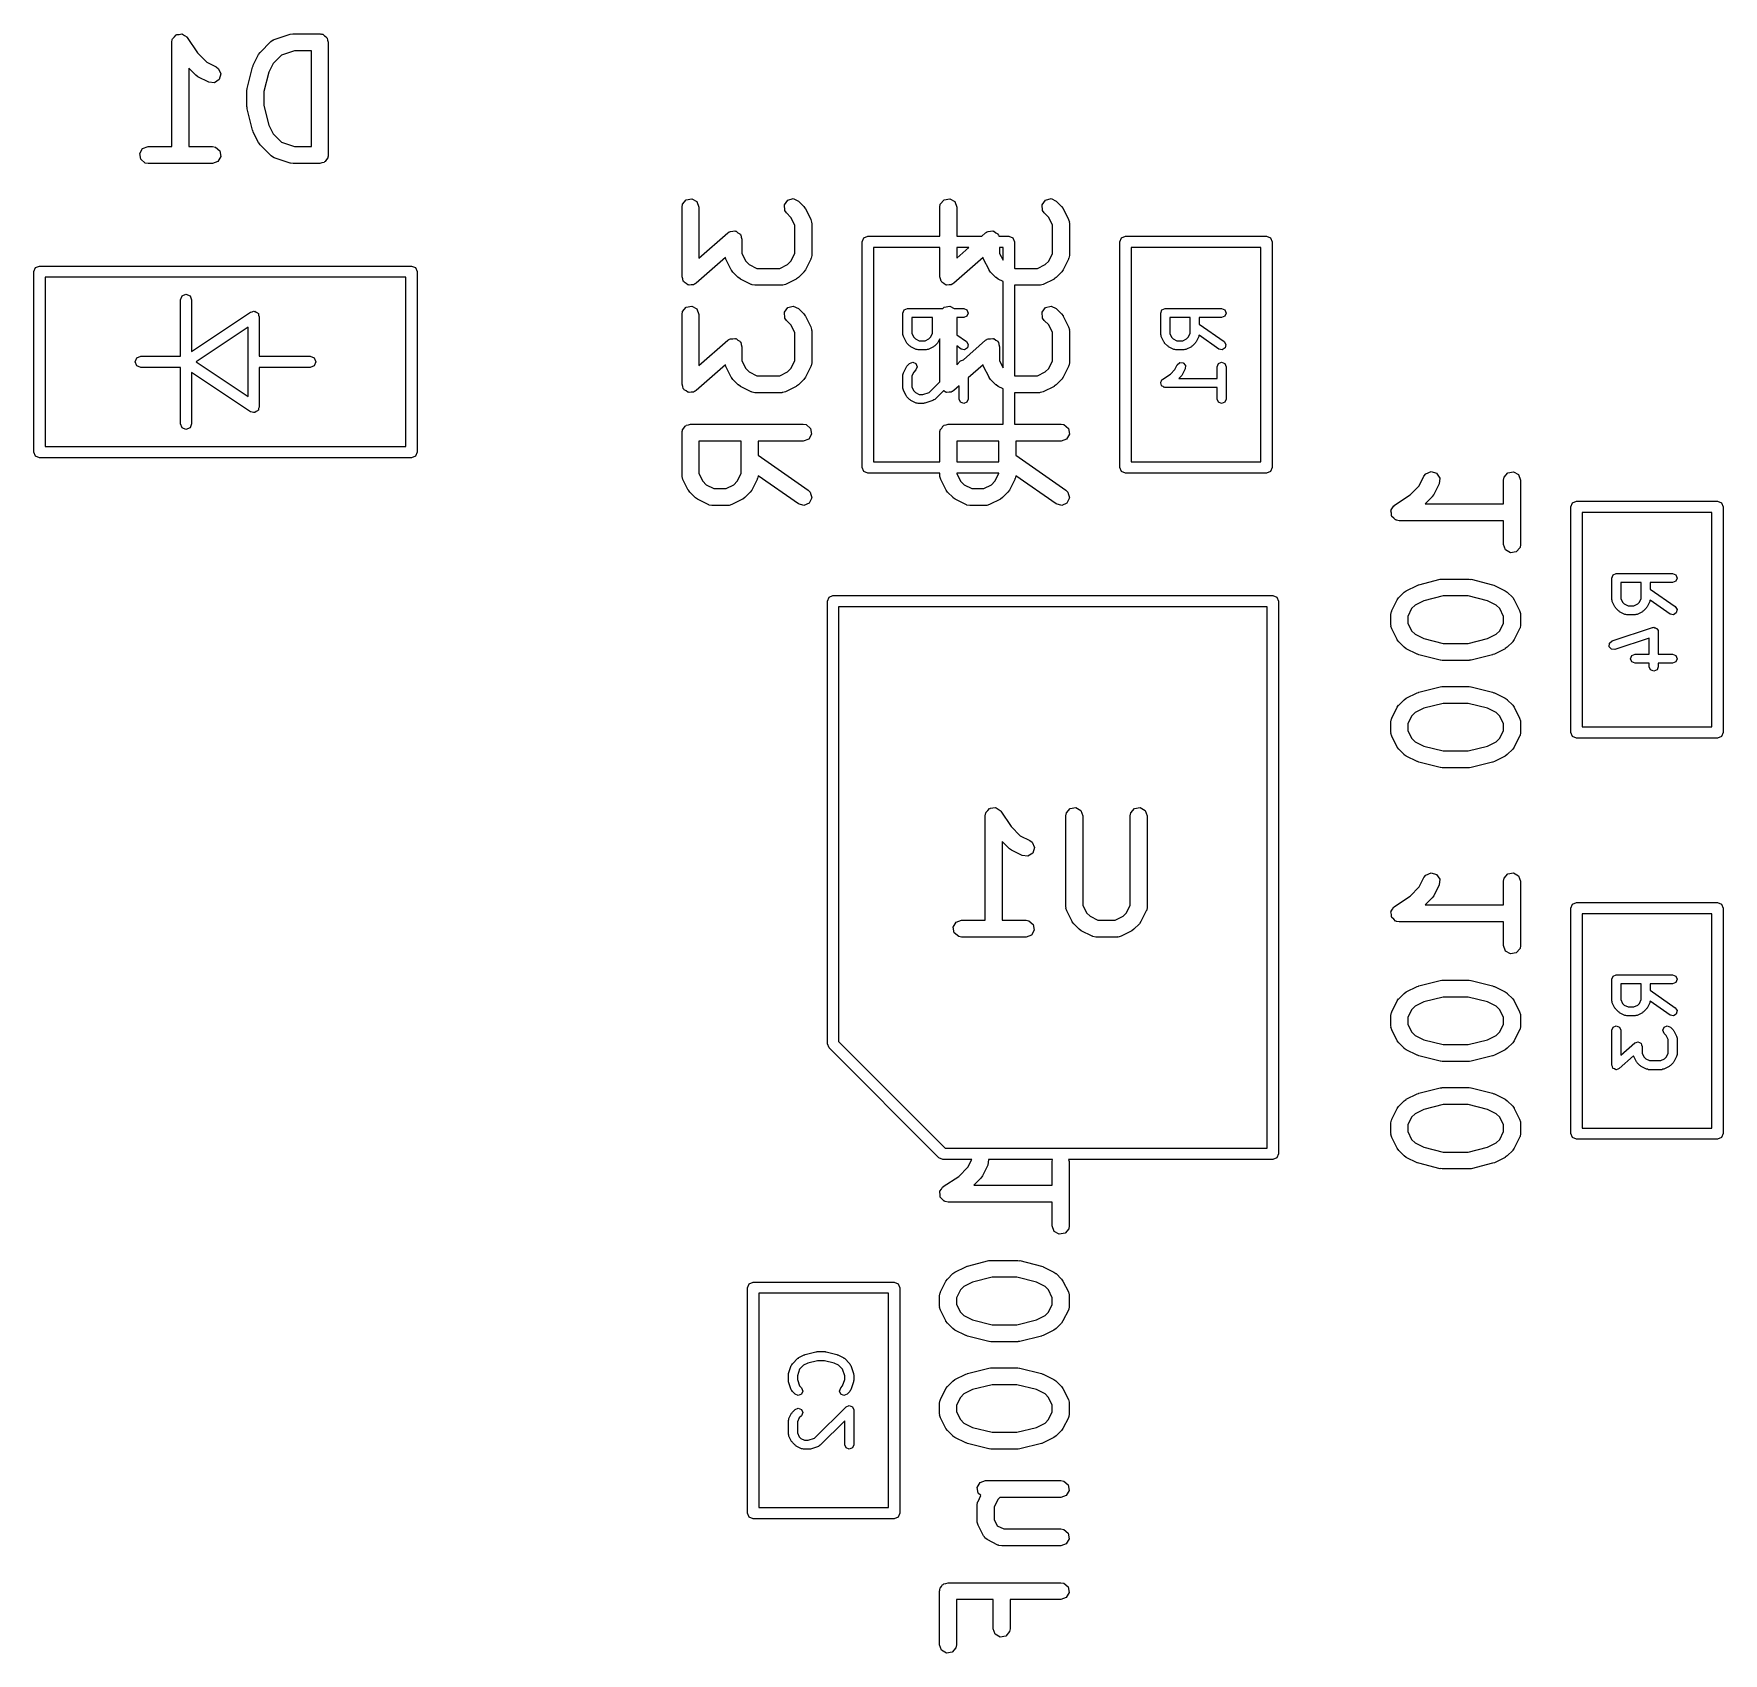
# Model space of a CAD drawing. Extents: x 0.384 to 0.974, y 0.009 to 0.575.
import ezdxf

# ---------------------------------------------------------------- set-up
doc = ezdxf.new("R2010")
doc.units = 0
doc.header["$MEASUREMENT"] = 0
doc.layers.add('BLACK', color=7, linetype='CONTINUOUS')

msp = doc.modelspace()

# ---------------------------------------------------------------- linework, layer by layer
at = {"layer": 'BLACK', "linetype": 'CONTINUOUS'}
for p, q in [((0.43236, 0.57156), (0.43254, 0.57257)), ((0.43254, 0.57257), (0.43265, 0.5727)), ((0.43265, 0.5727), (0.43267, 0.57287)), ((0.43267, 0.57287), (0.43329, 0.57346)), ((0.43329, 0.57346), (0.43384, 0.57412)), ((0.43384, 0.57412), (0.43401, 0.57415)), ((0.43401, 0.57415), (0.43413, 0.57426)), ((0.43413, 0.57426), (0.43498, 0.57432)), ((0.43498, 0.57432), (0.43583, 0.57447)), ((0.43583, 0.57447), (0.43598, 0.57438)), ((0.43598, 0.57438), (0.43614, 0.57439)), ((0.43614, 0.57439), (0.43683, 0.57389)), ((0.43683, 0.57389), (0.43758, 0.57346)), ((0.43758, 0.57346), (0.43763, 0.5733)), ((0.43763, 0.5733), (0.43777, 0.5732)), ((0.43777, 0.5732), (0.44136, 0.56782)), ((0.46697, 0.57177), (0.46781, 0.57236)), ((0.46781, 0.57236), (0.46799, 0.57238)), ((0.46799, 0.57238), (0.46813, 0.57249)), ((0.46813, 0.57249), (0.47375, 0.57436)), ((0.47375, 0.57436), (0.47462, 0.57449)), ((0.47462, 0.57449), (0.47469, 0.57451)), ((0.47469, 0.57451), (0.48406, 0.57451)), ((0.48406, 0.57451), (0.48444, 0.57444)), ((0.48444, 0.57444), (0.48457, 0.57447)), ((0.48457, 0.57447), (0.48468, 0.5744)), ((0.48468, 0.5744), (0.48507, 0.57434)), ((0.48507, 0.57434), (0.48566, 0.57384)), ((0.48566, 0.57384), (0.48632, 0.57346)), ((0.48632, 0.57346), (0.48641, 0.57321)), ((0.48641, 0.57321), (0.48662, 0.57304)), ((0.48662, 0.57304), (0.48675, 0.57228)), ((0.48675, 0.57228), (0.48701, 0.57156)), ((0.43236, 0.53514), (0.43236, 0.57156)), ((0.44136, 0.56782), (0.44456, 0.56461)), ((0.4608, 0.56351), (0.46267, 0.56726)), ((0.46267, 0.56726), (0.4632, 0.56797)), ((0.4632, 0.56797), (0.46322, 0.56802)), ((0.46322, 0.56802), (0.46697, 0.57177)), ((0.47066, 0.5671), (0.46774, 0.56419)), ((0.47516, 0.56861), (0.47066, 0.5671)), ((0.48111, 0.56861), (0.47516, 0.56861)), ((0.48111, 0.53514), (0.48111, 0.56861)), ((0.48701, 0.57156), (0.48701, 0.53219)), ((0.44073, 0.5601), (0.43827, 0.56256)), ((0.43827, 0.56256), (0.43827, 0.53514)), ((0.44456, 0.56461), (0.44788, 0.56295)), ((0.44788, 0.56295), (0.44871, 0.56234)), ((0.44871, 0.56234), (0.44951, 0.56049)), ((0.44951, 0.56049), (0.44893, 0.55855)), ((0.4587, 0.5554), (0.46057, 0.5629)), ((0.46057, 0.5629), (0.46078, 0.56337)), ((0.46078, 0.56337), (0.4608, 0.56351)), ((0.46622, 0.56115), (0.46451, 0.55432)), ((0.46774, 0.56419), (0.46622, 0.56115)), ((0.44078, 0.56007), (0.44073, 0.5601)), ((0.44149, 0.55954), (0.44078, 0.56007)), ((0.44524, 0.55767), (0.44149, 0.55954)), ((0.44725, 0.55744), (0.44524, 0.55767)), ((0.44893, 0.55855), (0.44725, 0.55744)), ((0.45861, 0.55469), (0.45871, 0.55527)), ((0.45861, 0.54906), (0.45861, 0.55469)), ((0.45871, 0.55527), (0.4587, 0.5554)), ((0.45866, 0.54893), (0.45861, 0.54906)), ((0.4587, 0.54835), (0.45866, 0.54893)), ((0.46451, 0.55432), (0.46451, 0.54943)), ((0.46451, 0.54943), (0.46622, 0.54259)), ((0.46057, 0.54085), (0.4587, 0.54835)), ((0.46065, 0.54073), (0.46057, 0.54085)), ((0.4608, 0.54024), (0.46065, 0.54073)), ((0.46267, 0.53649), (0.4608, 0.54024)), ((0.46622, 0.54259), (0.46774, 0.53956)), ((0.46774, 0.53956), (0.47066, 0.53665)), ((0.42116, 0.5327), (0.42217, 0.53445)), ((0.42151, 0.53071), (0.42116, 0.5327)), ((0.42217, 0.53445), (0.42407, 0.53514)), ((0.42407, 0.53514), (0.43236, 0.53514)), ((0.43827, 0.53514), (0.44656, 0.53514)), ((0.44656, 0.53514), (0.44757, 0.53496)), ((0.44757, 0.53496), (0.44912, 0.53367)), ((0.44947, 0.53168), (0.44846, 0.52993)), ((0.44912, 0.53367), (0.44947, 0.53168)), ((0.46272, 0.53645), (0.46267, 0.53649)), ((0.46322, 0.53573), (0.46272, 0.53645)), ((0.46697, 0.53198), (0.46322, 0.53573)), ((0.46713, 0.5319), (0.46697, 0.53198)), ((0.46723, 0.53175), (0.46713, 0.5319)), ((0.46813, 0.53126), (0.46723, 0.53175)), ((0.47375, 0.52939), (0.46813, 0.53126)), ((0.47066, 0.53665), (0.47516, 0.53514)), ((0.47516, 0.53514), (0.48111, 0.53514)), ((0.48683, 0.53118), (0.48634, 0.53059)), ((0.4869, 0.53156), (0.48683, 0.53118)), ((0.48697, 0.53168), (0.4869, 0.53156)), ((0.48701, 0.53219), (0.48694, 0.53181)), ((0.48694, 0.53181), (0.48697, 0.53168)), ((0.42306, 0.52941), (0.42151, 0.53071)), ((0.42407, 0.52924), (0.42306, 0.52941)), ((0.44656, 0.52924), (0.42407, 0.52924)), ((0.44846, 0.52993), (0.44656, 0.52924)), ((0.47382, 0.52939), (0.47375, 0.52939)), ((0.47469, 0.52924), (0.47382, 0.52939)), ((0.48406, 0.52924), (0.47469, 0.52924)), ((0.48478, 0.5295), (0.48406, 0.52924)), ((0.48553, 0.52963), (0.48478, 0.5295)), ((0.48571, 0.52984), (0.48553, 0.52963)), ((0.48596, 0.52993), (0.48571, 0.52984)), ((0.48634, 0.53059), (0.48596, 0.52993)), ((0.61053, 0.51406), (0.61071, 0.51507)), ((0.61053, 0.48968), (0.61053, 0.51406)), ((0.61071, 0.51507), (0.612, 0.51661)), ((0.612, 0.51661), (0.61399, 0.51696)), ((0.61399, 0.51696), (0.61574, 0.51595)), ((0.61574, 0.51595), (0.61643, 0.51406)), ((0.61643, 0.51406), (0.61643, 0.49619)), ((0.64625, 0.51482), (0.64741, 0.51648)), ((0.64642, 0.51281), (0.64625, 0.51482)), ((0.64741, 0.51648), (0.64936, 0.517)), ((0.64936, 0.517), (0.65119, 0.51614)), ((0.65119, 0.51614), (0.65306, 0.51427)), ((0.65306, 0.51427), (0.65357, 0.51355)), ((0.65357, 0.51355), (0.65362, 0.5135)), ((0.65362, 0.5135), (0.65549, 0.50975)), ((0.70053, 0.51406), (0.70071, 0.51507)), ((0.70053, 0.50384), (0.70053, 0.51406)), ((0.70071, 0.51507), (0.702, 0.51661)), ((0.702, 0.51661), (0.70399, 0.51696)), ((0.70399, 0.51696), (0.70574, 0.51595)), ((0.70574, 0.51595), (0.70643, 0.51406)), ((0.70643, 0.51406), (0.70643, 0.50384)), ((0.73625, 0.51482), (0.73741, 0.51648)), ((0.73642, 0.51281), (0.73625, 0.51482)), ((0.73741, 0.51648), (0.73936, 0.517)), ((0.73936, 0.517), (0.74119, 0.51614)), ((0.74119, 0.51614), (0.74306, 0.51427)), ((0.74306, 0.51427), (0.74357, 0.51355)), ((0.74357, 0.51355), (0.74362, 0.5135)), ((0.74362, 0.5135), (0.74549, 0.50975)), ((0.64701, 0.51197), (0.64642, 0.51281)), ((0.64855, 0.51043), (0.64701, 0.51197)), ((0.6499, 0.50774), (0.64855, 0.51043)), ((0.6499, 0.49788), (0.6499, 0.50774)), ((0.65549, 0.50975), (0.65578, 0.50877)), ((0.65578, 0.50877), (0.65574, 0.5086)), ((0.65574, 0.5086), (0.6558, 0.50843)), ((0.6558, 0.50843), (0.6558, 0.49718)), ((0.73701, 0.51197), (0.73642, 0.51281)), ((0.73855, 0.51043), (0.73701, 0.51197)), ((0.7399, 0.50774), (0.73855, 0.51043)), ((0.7399, 0.49788), (0.7399, 0.50774)), ((0.74549, 0.50975), (0.74578, 0.50877)), ((0.74578, 0.50877), (0.74574, 0.5086)), ((0.74574, 0.5086), (0.7458, 0.50843)), ((0.7458, 0.50843), (0.7458, 0.49718)), ((0.61643, 0.49619), (0.62653, 0.50503)), ((0.62653, 0.50503), (0.62691, 0.50526)), ((0.62691, 0.50526), (0.627, 0.50536)), ((0.627, 0.50536), (0.62712, 0.50539)), ((0.62712, 0.50539), (0.62741, 0.50556)), ((0.62741, 0.50556), (0.62821, 0.50558)), ((0.62821, 0.50558), (0.62899, 0.50572)), ((0.62899, 0.50572), (0.62919, 0.5056)), ((0.62919, 0.5056), (0.62943, 0.5056)), ((0.62943, 0.5056), (0.63005, 0.5051)), ((0.63005, 0.5051), (0.63074, 0.5047)), ((0.63074, 0.5047), (0.63082, 0.50448)), ((0.63082, 0.50448), (0.631, 0.50434)), ((0.631, 0.50434), (0.63116, 0.50355)), ((0.63116, 0.50355), (0.63143, 0.50281)), ((0.63143, 0.50281), (0.63143, 0.49788)), ((0.67343, 0.50187), (0.674, 0.50326)), ((0.67343, 0.42313), (0.67343, 0.50187)), ((0.674, 0.50326), (0.67539, 0.50384)), ((0.67539, 0.50384), (0.70053, 0.50384)), ((0.70643, 0.50384), (0.71517, 0.50384)), ((0.71517, 0.50384), (0.71653, 0.50503)), ((0.71653, 0.50503), (0.71691, 0.50526)), ((0.71691, 0.50526), (0.717, 0.50536)), ((0.717, 0.50536), (0.71712, 0.50539)), ((0.71712, 0.50539), (0.71741, 0.50556)), ((0.71741, 0.50556), (0.71821, 0.50558)), ((0.71821, 0.50558), (0.71899, 0.50572)), ((0.71899, 0.50572), (0.71919, 0.5056)), ((0.71919, 0.5056), (0.71943, 0.5056)), ((0.71943, 0.5056), (0.72005, 0.5051)), ((0.72005, 0.5051), (0.72074, 0.5047)), ((0.72074, 0.5047), (0.72082, 0.50448)), ((0.72082, 0.50448), (0.721, 0.50434)), ((0.721, 0.50434), (0.7211, 0.50384)), ((0.7211, 0.50384), (0.72461, 0.50384)), ((0.72461, 0.50384), (0.726, 0.50326)), ((0.726, 0.50326), (0.72657, 0.50187)), ((0.72657, 0.50187), (0.72657, 0.49269)), ((0.76343, 0.50187), (0.764, 0.50326)), ((0.76343, 0.42313), (0.76343, 0.50187)), ((0.764, 0.50326), (0.76539, 0.50384)), ((0.76539, 0.50384), (0.81461, 0.50384)), ((0.81461, 0.50384), (0.816, 0.50326)), ((0.816, 0.50326), (0.81658, 0.50187)), ((0.81658, 0.50187), (0.81658, 0.42313)), ((0.62567, 0.49643), (0.61542, 0.48746)), ((0.62584, 0.49586), (0.62567, 0.49643)), ((0.62771, 0.49211), (0.62584, 0.49586)), ((0.63143, 0.49788), (0.63278, 0.49518)), ((0.64855, 0.49518), (0.6499, 0.49788)), ((0.65549, 0.49586), (0.65362, 0.49211)), ((0.65551, 0.49604), (0.65549, 0.49586)), ((0.65562, 0.49617), (0.65551, 0.49604)), ((0.6558, 0.49718), (0.65562, 0.49617)), ((0.67736, 0.4999), (0.67736, 0.4251)), ((0.70053, 0.4999), (0.67736, 0.4999)), ((0.70053, 0.48968), (0.70053, 0.4999)), ((0.71567, 0.49643), (0.70542, 0.48746)), ((0.70643, 0.4999), (0.70643, 0.49619)), ((0.70643, 0.49619), (0.71067, 0.4999)), ((0.71067, 0.4999), (0.70643, 0.4999)), ((0.71584, 0.49586), (0.71567, 0.49643)), ((0.71771, 0.49211), (0.71584, 0.49586)), ((0.72143, 0.4999), (0.72143, 0.49788)), ((0.72264, 0.4999), (0.72143, 0.4999)), ((0.72143, 0.49788), (0.72264, 0.49547)), ((0.72264, 0.49547), (0.72264, 0.4999)), ((0.73855, 0.49518), (0.7399, 0.49788)), ((0.74549, 0.49586), (0.74362, 0.49211)), ((0.74551, 0.49604), (0.74549, 0.49586)), ((0.74562, 0.49617), (0.74551, 0.49604)), ((0.7458, 0.49718), (0.74562, 0.49617)), ((0.76736, 0.4999), (0.76736, 0.4251)), ((0.81264, 0.4999), (0.76736, 0.4999)), ((0.81264, 0.4251), (0.81264, 0.4999)), ((0.38417, 0.4915), (0.38475, 0.49289)), ((0.38417, 0.4285), (0.38417, 0.4915)), ((0.38475, 0.49289), (0.38614, 0.49346)), ((0.38614, 0.49346), (0.51606, 0.49346)), ((0.51606, 0.49346), (0.51745, 0.49289)), ((0.51745, 0.49289), (0.51803, 0.4915)), ((0.51803, 0.4915), (0.51803, 0.4285)), ((0.6108, 0.48894), (0.61053, 0.48968)), ((0.62776, 0.49207), (0.62771, 0.49211)), ((0.62826, 0.49135), (0.62776, 0.49207)), ((0.63014, 0.48947), (0.62826, 0.49135)), ((0.63278, 0.49518), (0.63398, 0.49399)), ((0.63398, 0.49399), (0.63667, 0.49264)), ((0.63667, 0.49264), (0.64465, 0.49264)), ((0.64465, 0.49264), (0.64735, 0.49399)), ((0.64735, 0.49399), (0.64855, 0.49518)), ((0.65306, 0.49135), (0.65119, 0.48947)), ((0.65309, 0.4914), (0.65306, 0.49135)), ((0.65362, 0.49211), (0.65309, 0.4914)), ((0.7008, 0.48894), (0.70053, 0.48968)), ((0.71776, 0.49207), (0.71771, 0.49211)), ((0.71827, 0.49135), (0.71776, 0.49207)), ((0.72014, 0.48947), (0.71827, 0.49135)), ((0.72657, 0.49269), (0.72667, 0.49264)), ((0.72667, 0.49264), (0.73465, 0.49264)), ((0.73465, 0.49264), (0.73735, 0.49399)), ((0.73735, 0.49399), (0.73855, 0.49518)), ((0.74306, 0.49135), (0.74119, 0.48947)), ((0.74309, 0.4914), (0.74306, 0.49135)), ((0.74362, 0.49211), (0.74309, 0.4914)), ((0.38811, 0.48953), (0.38811, 0.43047)), ((0.51409, 0.48953), (0.38811, 0.48953)), ((0.51409, 0.43047), (0.51409, 0.48953)), ((0.61095, 0.48816), (0.6108, 0.48894)), ((0.61114, 0.48801), (0.61095, 0.48816)), ((0.61122, 0.48779), (0.61114, 0.48801)), ((0.61191, 0.48739), (0.61122, 0.48779)), ((0.61253, 0.48689), (0.61191, 0.48739)), ((0.61276, 0.48689), (0.61253, 0.48689)), ((0.61297, 0.48678), (0.61276, 0.48689)), ((0.61375, 0.48691), (0.61297, 0.48678)), ((0.61455, 0.48693), (0.61375, 0.48691)), ((0.61484, 0.48711), (0.61455, 0.48693)), ((0.61496, 0.48713), (0.61484, 0.48711)), ((0.61504, 0.48723), (0.61496, 0.48713)), ((0.61542, 0.48746), (0.61504, 0.48723)), ((0.6302, 0.48944), (0.63014, 0.48947)), ((0.63091, 0.48892), (0.6302, 0.48944)), ((0.63466, 0.48704), (0.63091, 0.48892)), ((0.63483, 0.48702), (0.63466, 0.48704)), ((0.63497, 0.48691), (0.63483, 0.48702)), ((0.63598, 0.48673), (0.63497, 0.48691)), ((0.64535, 0.48673), (0.63598, 0.48673)), ((0.64552, 0.48679), (0.64535, 0.48673)), ((0.64569, 0.48675), (0.64552, 0.48679)), ((0.64667, 0.48704), (0.64569, 0.48675)), ((0.65042, 0.48892), (0.64667, 0.48704)), ((0.65046, 0.48896), (0.65042, 0.48892)), ((0.65119, 0.48947), (0.65046, 0.48896)), ((0.70095, 0.48816), (0.7008, 0.48894)), ((0.70114, 0.48801), (0.70095, 0.48816)), ((0.70122, 0.48779), (0.70114, 0.48801)), ((0.70191, 0.48739), (0.70122, 0.48779)), ((0.70253, 0.48689), (0.70191, 0.48739)), ((0.70276, 0.48689), (0.70253, 0.48689)), ((0.70297, 0.48678), (0.70276, 0.48689)), ((0.70375, 0.48691), (0.70297, 0.48678)), ((0.70455, 0.48693), (0.70375, 0.48691)), ((0.70483, 0.48711), (0.70455, 0.48693)), ((0.70496, 0.48713), (0.70483, 0.48711)), ((0.70504, 0.48723), (0.70496, 0.48713)), ((0.70542, 0.48746), (0.70504, 0.48723)), ((0.7202, 0.48944), (0.72014, 0.48947)), ((0.72091, 0.48892), (0.7202, 0.48944)), ((0.72264, 0.48805), (0.72091, 0.48892)), ((0.72264, 0.45797), (0.72264, 0.48805)), ((0.73535, 0.48673), (0.72657, 0.48673)), ((0.72657, 0.48673), (0.72657, 0.45519)), ((0.73552, 0.48679), (0.73535, 0.48673)), ((0.73569, 0.48675), (0.73552, 0.48679)), ((0.73667, 0.48704), (0.73569, 0.48675)), ((0.74042, 0.48892), (0.73667, 0.48704)), ((0.74047, 0.48896), (0.74042, 0.48892)), ((0.74119, 0.48947), (0.74047, 0.48896)), ((0.43535, 0.48165), (0.43593, 0.48305)), ((0.43535, 0.46197), (0.43535, 0.48165)), ((0.43593, 0.48305), (0.43732, 0.48362)), ((0.43732, 0.48362), (0.43872, 0.48305)), ((0.43872, 0.48305), (0.43929, 0.48165)), ((0.43929, 0.48165), (0.43929, 0.46368)), ((0.61071, 0.47757), (0.612, 0.47912)), ((0.612, 0.47912), (0.61399, 0.47947)), ((0.61399, 0.47947), (0.61574, 0.47846)), ((0.61574, 0.47846), (0.61643, 0.47656)), ((0.64625, 0.47732), (0.64741, 0.47898)), ((0.64741, 0.47898), (0.64936, 0.4795)), ((0.64936, 0.4795), (0.65119, 0.47865)), ((0.65119, 0.47865), (0.65306, 0.47677)), ((0.68764, 0.47703), (0.68811, 0.47814)), ((0.68811, 0.47814), (0.68922, 0.4786)), ((0.68922, 0.4786), (0.70157, 0.4786)), ((0.70157, 0.4786), (0.702, 0.47912)), ((0.702, 0.47912), (0.70399, 0.47947)), ((0.70399, 0.47947), (0.70549, 0.4786)), ((0.70549, 0.4786), (0.70891, 0.4786)), ((0.70891, 0.4786), (0.71002, 0.47814)), ((0.71002, 0.47814), (0.71048, 0.47703)), ((0.73625, 0.47732), (0.73741, 0.47898)), ((0.73741, 0.47898), (0.73936, 0.4795)), ((0.73936, 0.4795), (0.74119, 0.47865)), ((0.74119, 0.47865), (0.74306, 0.47677)), ((0.77765, 0.47703), (0.77811, 0.47814)), ((0.77811, 0.47814), (0.77922, 0.4786)), ((0.77922, 0.4786), (0.7989, 0.4786)), ((0.7989, 0.4786), (0.80002, 0.47814)), ((0.80002, 0.47814), (0.80048, 0.47703)), ((0.43929, 0.46368), (0.45985, 0.47739)), ((0.45898, 0.47207), (0.44087, 0.46)), ((0.45898, 0.44793), (0.45898, 0.47207)), ((0.45985, 0.47739), (0.46042, 0.4775)), ((0.46042, 0.4775), (0.46094, 0.47772)), ((0.46094, 0.47772), (0.46113, 0.47764)), ((0.46113, 0.47764), (0.46133, 0.47768)), ((0.46133, 0.47768), (0.46181, 0.47736)), ((0.46181, 0.47736), (0.46234, 0.47714)), ((0.46234, 0.47714), (0.46241, 0.47695)), ((0.46241, 0.47695), (0.46258, 0.47684)), ((0.46258, 0.47684), (0.46269, 0.47628)), ((0.46269, 0.47628), (0.46291, 0.47575)), ((0.46291, 0.47575), (0.46291, 0.46197)), ((0.61053, 0.47656), (0.61071, 0.47757)), ((0.61053, 0.45219), (0.61053, 0.47656)), ((0.61643, 0.47656), (0.61643, 0.4587)), ((0.64642, 0.47531), (0.64625, 0.47732)), ((0.64701, 0.47447), (0.64642, 0.47531)), ((0.64855, 0.47294), (0.64701, 0.47447)), ((0.6499, 0.47024), (0.64855, 0.47294)), ((0.65306, 0.47677), (0.65357, 0.47605)), ((0.65357, 0.47605), (0.65362, 0.47601)), ((0.65362, 0.47601), (0.65549, 0.47226)), ((0.65549, 0.47226), (0.65578, 0.47127)), ((0.68764, 0.46953), (0.68764, 0.47703)), ((0.6908, 0.47546), (0.6908, 0.4699)), ((0.69796, 0.47546), (0.6908, 0.47546)), ((0.69796, 0.4699), (0.69796, 0.47546)), ((0.70891, 0.47546), (0.70643, 0.47546)), ((0.70643, 0.47546), (0.70643, 0.46943)), ((0.71002, 0.47592), (0.70891, 0.47546)), ((0.71048, 0.47703), (0.71002, 0.47592)), ((0.73642, 0.47531), (0.73625, 0.47732)), ((0.73701, 0.47447), (0.73642, 0.47531)), ((0.73855, 0.47294), (0.73701, 0.47447)), ((0.7399, 0.47024), (0.73855, 0.47294)), ((0.74306, 0.47677), (0.74357, 0.47605)), ((0.74357, 0.47605), (0.74362, 0.47601)), ((0.74362, 0.47601), (0.74549, 0.47226)), ((0.74549, 0.47226), (0.74578, 0.47127)), ((0.77765, 0.46953), (0.77765, 0.47703)), ((0.7808, 0.47546), (0.7808, 0.4699)), ((0.78796, 0.47546), (0.7808, 0.47546)), ((0.78796, 0.4699), (0.78796, 0.47546)), ((0.7989, 0.47546), (0.79111, 0.47546)), ((0.79111, 0.47546), (0.79111, 0.47316)), ((0.79111, 0.47316), (0.79981, 0.46707)), ((0.80002, 0.47592), (0.7989, 0.47546)), ((0.80048, 0.47703), (0.80002, 0.47592)), ((0.61643, 0.4587), (0.62653, 0.46753)), ((0.62653, 0.46753), (0.62691, 0.46776)), ((0.62691, 0.46776), (0.627, 0.46787)), ((0.627, 0.46787), (0.62712, 0.46789)), ((0.62712, 0.46789), (0.62741, 0.46807)), ((0.62741, 0.46807), (0.62821, 0.46808)), ((0.62821, 0.46808), (0.62899, 0.46822)), ((0.62899, 0.46822), (0.62919, 0.4681)), ((0.62919, 0.4681), (0.62943, 0.46811)), ((0.62943, 0.46811), (0.63005, 0.46761)), ((0.63005, 0.46761), (0.63074, 0.46721)), ((0.63074, 0.46721), (0.63082, 0.46699)), ((0.63082, 0.46699), (0.631, 0.46684)), ((0.631, 0.46684), (0.63116, 0.46606)), ((0.63116, 0.46606), (0.63143, 0.46531)), ((0.6499, 0.46038), (0.6499, 0.47024)), ((0.65578, 0.47127), (0.65574, 0.4711)), ((0.65574, 0.4711), (0.6558, 0.47094)), ((0.6558, 0.47094), (0.6558, 0.45969)), ((0.68779, 0.46919), (0.68764, 0.46953)), ((0.68781, 0.46883), (0.68779, 0.46919)), ((0.68875, 0.46695), (0.68781, 0.46883)), ((0.68895, 0.46678), (0.68875, 0.46695)), ((0.68904, 0.46654), (0.68895, 0.46678)), ((0.68998, 0.4656), (0.68904, 0.46654)), ((0.6908, 0.4699), (0.69145, 0.46859)), ((0.69145, 0.46859), (0.69203, 0.46801)), ((0.69203, 0.46801), (0.69334, 0.46736)), ((0.69334, 0.46736), (0.69541, 0.46736)), ((0.69541, 0.46736), (0.69672, 0.46801)), ((0.69672, 0.46801), (0.6973, 0.46859)), ((0.6973, 0.46859), (0.69796, 0.4699)), ((0.69971, 0.46654), (0.69877, 0.4656)), ((0.69981, 0.46678), (0.69971, 0.46654)), ((0.7, 0.46695), (0.69981, 0.46678)), ((0.70053, 0.468), (0.7, 0.46695)), ((0.70053, 0.45307), (0.70053, 0.468)), ((0.70643, 0.46943), (0.70981, 0.46707)), ((0.70876, 0.46074), (0.71653, 0.46753)), ((0.70981, 0.46707), (0.71046, 0.46605)), ((0.71046, 0.46605), (0.7102, 0.46488)), ((0.71653, 0.46753), (0.71691, 0.46776)), ((0.71691, 0.46776), (0.717, 0.46787)), ((0.717, 0.46787), (0.71712, 0.46789)), ((0.71712, 0.46789), (0.71741, 0.46807)), ((0.71741, 0.46807), (0.71821, 0.46808)), ((0.71821, 0.46808), (0.71899, 0.46822)), ((0.71899, 0.46822), (0.71919, 0.4681)), ((0.71919, 0.4681), (0.71943, 0.46811)), ((0.71943, 0.46811), (0.72005, 0.46761)), ((0.72005, 0.46761), (0.72074, 0.46721)), ((0.72074, 0.46721), (0.72082, 0.46699)), ((0.72082, 0.46699), (0.721, 0.46684)), ((0.721, 0.46684), (0.72116, 0.46606)), ((0.72116, 0.46606), (0.72143, 0.46531)), ((0.7399, 0.46038), (0.7399, 0.47024)), ((0.74578, 0.47127), (0.74574, 0.4711)), ((0.74574, 0.4711), (0.7458, 0.47094)), ((0.7458, 0.47094), (0.7458, 0.45969)), ((0.77779, 0.46919), (0.77765, 0.46953)), ((0.77781, 0.46883), (0.77779, 0.46919)), ((0.77875, 0.46695), (0.77781, 0.46883)), ((0.77894, 0.46678), (0.77875, 0.46695)), ((0.77904, 0.46654), (0.77894, 0.46678)), ((0.77998, 0.4656), (0.77904, 0.46654)), ((0.7808, 0.4699), (0.78145, 0.46859)), ((0.78145, 0.46859), (0.78203, 0.46801)), ((0.78203, 0.46801), (0.78334, 0.46736)), ((0.78334, 0.46736), (0.78541, 0.46736)), ((0.78541, 0.46736), (0.78672, 0.46801)), ((0.78672, 0.46801), (0.7873, 0.46859)), ((0.7873, 0.46859), (0.78796, 0.4699)), ((0.78971, 0.46654), (0.78877, 0.4656)), ((0.78981, 0.46678), (0.78971, 0.46654)), ((0.79, 0.46695), (0.78981, 0.46678)), ((0.79094, 0.46883), (0.79, 0.46695)), ((0.79097, 0.46919), (0.79094, 0.46883)), ((0.79104, 0.46937), (0.79097, 0.46919)), ((0.798, 0.46449), (0.79104, 0.46937)), ((0.79981, 0.46707), (0.80046, 0.46605)), ((0.80046, 0.46605), (0.80019, 0.46488)), ((0.41961, 0.46), (0.42018, 0.46139)), ((0.42018, 0.46139), (0.42157, 0.46197)), ((0.42157, 0.46197), (0.43535, 0.46197)), ((0.46291, 0.46197), (0.48063, 0.46197)), ((0.48063, 0.46197), (0.48202, 0.46139)), ((0.48202, 0.46139), (0.4826, 0.46)), ((0.63143, 0.46531), (0.63143, 0.46038)), ((0.63143, 0.46038), (0.63278, 0.45769)), ((0.64855, 0.45769), (0.6499, 0.46038)), ((0.69022, 0.46551), (0.68998, 0.4656)), ((0.69039, 0.46531), (0.69022, 0.46551)), ((0.69227, 0.46437), (0.69039, 0.46531)), ((0.69263, 0.46435), (0.69227, 0.46437)), ((0.69297, 0.46421), (0.69263, 0.46435)), ((0.69578, 0.46421), (0.69297, 0.46421)), ((0.69612, 0.46435), (0.69578, 0.46421)), ((0.69649, 0.46437), (0.69612, 0.46435)), ((0.69836, 0.46531), (0.69649, 0.46437)), ((0.69853, 0.46551), (0.69836, 0.46531)), ((0.69877, 0.4656), (0.69853, 0.46551)), ((0.708, 0.46449), (0.70643, 0.46559)), ((0.70643, 0.46559), (0.70643, 0.45897)), ((0.70643, 0.45897), (0.70779, 0.46033)), ((0.70779, 0.46033), (0.70876, 0.46074)), ((0.70918, 0.46423), (0.708, 0.46449)), ((0.7102, 0.46488), (0.70918, 0.46423)), ((0.72143, 0.46531), (0.72143, 0.46038)), ((0.72143, 0.46038), (0.72264, 0.45797)), ((0.73855, 0.45769), (0.7399, 0.46038)), ((0.78022, 0.46551), (0.77998, 0.4656)), ((0.78039, 0.46531), (0.78022, 0.46551)), ((0.78226, 0.46437), (0.78039, 0.46531)), ((0.78263, 0.46435), (0.78226, 0.46437)), ((0.78297, 0.46421), (0.78263, 0.46435)), ((0.78578, 0.46421), (0.78297, 0.46421)), ((0.78612, 0.46435), (0.78578, 0.46421)), ((0.78649, 0.46437), (0.78612, 0.46435)), ((0.78836, 0.46531), (0.78649, 0.46437)), ((0.78853, 0.46551), (0.78836, 0.46531)), ((0.78877, 0.4656), (0.78853, 0.46551)), ((0.79918, 0.46423), (0.798, 0.46449)), ((0.80019, 0.46488), (0.79918, 0.46423)), ((0.42018, 0.45861), (0.41961, 0.46)), ((0.42157, 0.45803), (0.42018, 0.45861)), ((0.43535, 0.45803), (0.42157, 0.45803)), ((0.43535, 0.43835), (0.43535, 0.45803)), ((0.45985, 0.44261), (0.43929, 0.45632)), ((0.43929, 0.45632), (0.43929, 0.43835)), ((0.44087, 0.46), (0.45898, 0.44793)), ((0.48063, 0.45803), (0.46291, 0.45803)), ((0.46291, 0.45803), (0.46291, 0.44425)), ((0.48202, 0.45861), (0.48063, 0.45803)), ((0.4826, 0.46), (0.48202, 0.45861)), ((0.62567, 0.45893), (0.61542, 0.44997)), ((0.62584, 0.45837), (0.62567, 0.45893)), ((0.62771, 0.45462), (0.62584, 0.45837)), ((0.62776, 0.45457), (0.62771, 0.45462)), ((0.62826, 0.45385), (0.62776, 0.45457)), ((0.63278, 0.45769), (0.63398, 0.45649)), ((0.63398, 0.45649), (0.63667, 0.45514)), ((0.63667, 0.45514), (0.64465, 0.45514)), ((0.64465, 0.45514), (0.64735, 0.45649)), ((0.64735, 0.45649), (0.64855, 0.45769)), ((0.65362, 0.45462), (0.65309, 0.45391)), ((0.65549, 0.45837), (0.65362, 0.45462)), ((0.65551, 0.45854), (0.65549, 0.45837)), ((0.65562, 0.45868), (0.65551, 0.45854)), ((0.6558, 0.45969), (0.65562, 0.45868)), ((0.68764, 0.45547), (0.68779, 0.45581)), ((0.68764, 0.45078), (0.68764, 0.45547)), ((0.68779, 0.45581), (0.68781, 0.45617)), ((0.68781, 0.45617), (0.68875, 0.45805)), ((0.68875, 0.45805), (0.68895, 0.45822)), ((0.68895, 0.45822), (0.68904, 0.45846)), ((0.68904, 0.45846), (0.68998, 0.45939)), ((0.68998, 0.45939), (0.6911, 0.45986)), ((0.69145, 0.45641), (0.6908, 0.4551)), ((0.6908, 0.4551), (0.6908, 0.45115)), ((0.6911, 0.45986), (0.69221, 0.45939)), ((0.69221, 0.45717), (0.69145, 0.45641)), ((0.69221, 0.45939), (0.69267, 0.45828)), ((0.69267, 0.45828), (0.69221, 0.45717)), ((0.71567, 0.45893), (0.71048, 0.45439)), ((0.71048, 0.45439), (0.71048, 0.44703)), ((0.71584, 0.45837), (0.71567, 0.45893)), ((0.71771, 0.45462), (0.71584, 0.45837)), ((0.71776, 0.45457), (0.71771, 0.45462)), ((0.71827, 0.45385), (0.71776, 0.45457)), ((0.72657, 0.45519), (0.72667, 0.45514)), ((0.72667, 0.45514), (0.73465, 0.45514)), ((0.73465, 0.45514), (0.73735, 0.45649)), ((0.73735, 0.45649), (0.73855, 0.45769)), ((0.74362, 0.45462), (0.74309, 0.45391)), ((0.74549, 0.45837), (0.74362, 0.45462)), ((0.74551, 0.45854), (0.74549, 0.45837)), ((0.74562, 0.45868), (0.74551, 0.45854)), ((0.7458, 0.45969), (0.74562, 0.45868)), ((0.77835, 0.45397), (0.78103, 0.45576)), ((0.78103, 0.45576), (0.78261, 0.45734)), ((0.78261, 0.45734), (0.78344, 0.45899)), ((0.78344, 0.45899), (0.78435, 0.45978)), ((0.78502, 0.45529), (0.78396, 0.45423)), ((0.78396, 0.45423), (0.79733, 0.45423)), ((0.78435, 0.45978), (0.78555, 0.45969)), ((0.78512, 0.45553), (0.78502, 0.45529)), ((0.78532, 0.4557), (0.78512, 0.45553)), ((0.78625, 0.45758), (0.78532, 0.4557)), ((0.78555, 0.45969), (0.78634, 0.45878)), ((0.78634, 0.45878), (0.78625, 0.45758)), ((0.79733, 0.45828), (0.79779, 0.45939)), ((0.79733, 0.45423), (0.79733, 0.45828)), ((0.79779, 0.45939), (0.7989, 0.45986)), ((0.7989, 0.45986), (0.80002, 0.45939)), ((0.80002, 0.45939), (0.80048, 0.45828)), ((0.80048, 0.45828), (0.80048, 0.44703)), ((0.6108, 0.45144), (0.61053, 0.45219)), ((0.61095, 0.45066), (0.6108, 0.45144)), ((0.61114, 0.45051), (0.61095, 0.45066)), ((0.61122, 0.45029), (0.61114, 0.45051)), ((0.61191, 0.44989), (0.61122, 0.45029)), ((0.61253, 0.44939), (0.61191, 0.44989)), ((0.61276, 0.4494), (0.61253, 0.44939)), ((0.61297, 0.44928), (0.61276, 0.4494)), ((0.61375, 0.44942), (0.61297, 0.44928)), ((0.61455, 0.44944), (0.61375, 0.44942)), ((0.61484, 0.44961), (0.61455, 0.44944)), ((0.61496, 0.44963), (0.61484, 0.44961)), ((0.61504, 0.44974), (0.61496, 0.44963)), ((0.61542, 0.44997), (0.61504, 0.44974)), ((0.63014, 0.45198), (0.62826, 0.45385)), ((0.6302, 0.45195), (0.63014, 0.45198)), ((0.63091, 0.45142), (0.6302, 0.45195)), ((0.63466, 0.44955), (0.63091, 0.45142)), ((0.63483, 0.44953), (0.63466, 0.44955)), ((0.63497, 0.44941), (0.63483, 0.44953)), ((0.63598, 0.44924), (0.63497, 0.44941)), ((0.64535, 0.44924), (0.63598, 0.44924)), ((0.64552, 0.4493), (0.64535, 0.44924)), ((0.64569, 0.44926), (0.64552, 0.4493)), ((0.64667, 0.44955), (0.64569, 0.44926)), ((0.65042, 0.45142), (0.64667, 0.44955)), ((0.65046, 0.45147), (0.65042, 0.45142)), ((0.65119, 0.45198), (0.65046, 0.45147)), ((0.65306, 0.45385), (0.65119, 0.45198)), ((0.65309, 0.45391), (0.65306, 0.45385)), ((0.68779, 0.45044), (0.68764, 0.45078)), ((0.68781, 0.45008), (0.68779, 0.45044)), ((0.68875, 0.4482), (0.68781, 0.45008)), ((0.6908, 0.45115), (0.69145, 0.44984)), ((0.69145, 0.44984), (0.69203, 0.44927)), ((0.69203, 0.44927), (0.69334, 0.44861)), ((0.69334, 0.44861), (0.69459, 0.44861)), ((0.69459, 0.44861), (0.69681, 0.44935)), ((0.69681, 0.44935), (0.70053, 0.45307)), ((0.70184, 0.44993), (0.69877, 0.44686)), ((0.70191, 0.44989), (0.70184, 0.44993)), ((0.70253, 0.44939), (0.70191, 0.44989)), ((0.70276, 0.4494), (0.70253, 0.44939)), ((0.70297, 0.44928), (0.70276, 0.4494)), ((0.70375, 0.44942), (0.70297, 0.44928)), ((0.70455, 0.44944), (0.70375, 0.44942)), ((0.70483, 0.44961), (0.70455, 0.44944)), ((0.70496, 0.44963), (0.70483, 0.44961)), ((0.70504, 0.44974), (0.70496, 0.44963)), ((0.70542, 0.44997), (0.70504, 0.44974)), ((0.70733, 0.45164), (0.70542, 0.44997)), ((0.70733, 0.44703), (0.70733, 0.45164)), ((0.72014, 0.45198), (0.71827, 0.45385)), ((0.7202, 0.45195), (0.72014, 0.45198)), ((0.72091, 0.45142), (0.7202, 0.45195)), ((0.72264, 0.45056), (0.72091, 0.45142)), ((0.72264, 0.43827), (0.72264, 0.45056)), ((0.73535, 0.44924), (0.72657, 0.44924)), ((0.72657, 0.44924), (0.72657, 0.43827)), ((0.73552, 0.4493), (0.73535, 0.44924)), ((0.73569, 0.44926), (0.73552, 0.4493)), ((0.73667, 0.44955), (0.73569, 0.44926)), ((0.74042, 0.45142), (0.73667, 0.44955)), ((0.74047, 0.45147), (0.74042, 0.45142)), ((0.74119, 0.45198), (0.74047, 0.45147)), ((0.74306, 0.45385), (0.74119, 0.45198)), ((0.74309, 0.45391), (0.74306, 0.45385)), ((0.77765, 0.45266), (0.77771, 0.45281)), ((0.77782, 0.45223), (0.77765, 0.45266)), ((0.77768, 0.45297), (0.77793, 0.45335)), ((0.77771, 0.45281), (0.77768, 0.45297)), ((0.77791, 0.45178), (0.77782, 0.45223)), ((0.77804, 0.45169), (0.77791, 0.45178)), ((0.77793, 0.45335), (0.77811, 0.45377)), ((0.77811, 0.45154), (0.77804, 0.45169)), ((0.77811, 0.45377), (0.77826, 0.45383)), ((0.77853, 0.45137), (0.77811, 0.45154)), ((0.77826, 0.45383), (0.77835, 0.45397)), ((0.77891, 0.45111), (0.77853, 0.45137)), ((0.77907, 0.45115), (0.77891, 0.45111)), ((0.77922, 0.45108), (0.77907, 0.45115)), ((0.79733, 0.45108), (0.77922, 0.45108)), ((0.79733, 0.44703), (0.79733, 0.45108)), ((0.46042, 0.4425), (0.45985, 0.44261)), ((0.46094, 0.44228), (0.46042, 0.4425)), ((0.46181, 0.44264), (0.46133, 0.44232)), ((0.46234, 0.44286), (0.46181, 0.44264)), ((0.46241, 0.44305), (0.46234, 0.44286)), ((0.46258, 0.44316), (0.46241, 0.44305)), ((0.46269, 0.44372), (0.46258, 0.44316)), ((0.46291, 0.44425), (0.46269, 0.44372)), ((0.68895, 0.44803), (0.68875, 0.4482)), ((0.68904, 0.44779), (0.68895, 0.44803)), ((0.68998, 0.44686), (0.68904, 0.44779)), ((0.69022, 0.44676), (0.68998, 0.44686)), ((0.69039, 0.44656), (0.69022, 0.44676)), ((0.69227, 0.44562), (0.69039, 0.44656)), ((0.69263, 0.4456), (0.69227, 0.44562)), ((0.69297, 0.44546), (0.69263, 0.4456)), ((0.69484, 0.44546), (0.69297, 0.44546)), ((0.69508, 0.44556), (0.69484, 0.44546)), ((0.69534, 0.44554), (0.69508, 0.44556)), ((0.69815, 0.44648), (0.69534, 0.44554)), ((0.69843, 0.44672), (0.69815, 0.44648)), ((0.69877, 0.44686), (0.69843, 0.44672)), ((0.70779, 0.44592), (0.70733, 0.44703)), ((0.70891, 0.44546), (0.70779, 0.44592)), ((0.71002, 0.44592), (0.70891, 0.44546)), ((0.71048, 0.44703), (0.71002, 0.44592)), ((0.79779, 0.44592), (0.79733, 0.44703)), ((0.7989, 0.44546), (0.79779, 0.44592)), ((0.80002, 0.44592), (0.7989, 0.44546)), ((0.80048, 0.44703), (0.80002, 0.44592)), ((0.43593, 0.43695), (0.43535, 0.43835)), ((0.43732, 0.43638), (0.43593, 0.43695)), ((0.43872, 0.43695), (0.43732, 0.43638)), ((0.43929, 0.43835), (0.43872, 0.43695)), ((0.46113, 0.44236), (0.46094, 0.44228)), ((0.46133, 0.44232), (0.46113, 0.44236)), ((0.61071, 0.43633), (0.6112, 0.43691)), ((0.6112, 0.43691), (0.61158, 0.43758)), ((0.61158, 0.43758), (0.61183, 0.43767)), ((0.61183, 0.43767), (0.612, 0.43787)), ((0.612, 0.43787), (0.61276, 0.43801)), ((0.61276, 0.43801), (0.61348, 0.43827)), ((0.61348, 0.43827), (0.65285, 0.43827)), ((0.65285, 0.43827), (0.65386, 0.43809)), ((0.65386, 0.43809), (0.65541, 0.43679)), ((0.65541, 0.43679), (0.65576, 0.4348)), ((0.70071, 0.43633), (0.7012, 0.43691)), ((0.7012, 0.43691), (0.70158, 0.43758)), ((0.70158, 0.43758), (0.70183, 0.43767)), ((0.70183, 0.43767), (0.702, 0.43787)), ((0.702, 0.43787), (0.70276, 0.43801)), ((0.70276, 0.43801), (0.70348, 0.43827)), ((0.70348, 0.43827), (0.72264, 0.43827)), ((0.72657, 0.43827), (0.74285, 0.43827)), ((0.74285, 0.43827), (0.74386, 0.43809)), ((0.74386, 0.43809), (0.74541, 0.43679)), ((0.74541, 0.43679), (0.74576, 0.4348)), ((0.61053, 0.43532), (0.61059, 0.4357)), ((0.61053, 0.42032), (0.61053, 0.43532)), ((0.61057, 0.43583), (0.61064, 0.43594)), ((0.61059, 0.4357), (0.61057, 0.43583)), ((0.61064, 0.43594), (0.61071, 0.43633)), ((0.61643, 0.43236), (0.61643, 0.42101)), ((0.63115, 0.43236), (0.61643, 0.43236)), ((0.63115, 0.42101), (0.63115, 0.43236)), ((0.65285, 0.43236), (0.63706, 0.43236)), ((0.63706, 0.43236), (0.63706, 0.42748)), ((0.65475, 0.43305), (0.65285, 0.43236)), ((0.65576, 0.4348), (0.65475, 0.43305)), ((0.70053, 0.43532), (0.70059, 0.4357)), ((0.70053, 0.4251), (0.70053, 0.43532)), ((0.70057, 0.43583), (0.70064, 0.43594)), ((0.70059, 0.4357), (0.70057, 0.43583)), ((0.70064, 0.43594), (0.70071, 0.43633)), ((0.70643, 0.43236), (0.70643, 0.4251)), ((0.72115, 0.43236), (0.70643, 0.43236)), ((0.72115, 0.4251), (0.72115, 0.43236)), ((0.74285, 0.43236), (0.72706, 0.43236)), ((0.72706, 0.43236), (0.72706, 0.42748)), ((0.74475, 0.43305), (0.74285, 0.43236)), ((0.74576, 0.4348), (0.74475, 0.43305)), ((0.38475, 0.42711), (0.38417, 0.4285)), ((0.38614, 0.42653), (0.38475, 0.42711)), ((0.51606, 0.42653), (0.38614, 0.42653)), ((0.38811, 0.43047), (0.51409, 0.43047)), ((0.51745, 0.42711), (0.51606, 0.42653)), ((0.51803, 0.4285), (0.51745, 0.42711)), ((0.63706, 0.42748), (0.65454, 0.41524)), ((0.67736, 0.4251), (0.70053, 0.4251)), ((0.70643, 0.4251), (0.72115, 0.4251)), ((0.72706, 0.42748), (0.74454, 0.41524)), ((0.76736, 0.4251), (0.81264, 0.4251)), ((0.61059, 0.42015), (0.61053, 0.42032)), ((0.61055, 0.41998), (0.61059, 0.42015)), ((0.61084, 0.419), (0.61055, 0.41998)), ((0.61271, 0.41525), (0.61084, 0.419)), ((0.61643, 0.42101), (0.61778, 0.41832)), ((0.6298, 0.41832), (0.63115, 0.42101)), ((0.63674, 0.419), (0.63487, 0.41525)), ((0.63676, 0.41917), (0.63674, 0.419)), ((0.63688, 0.41931), (0.63676, 0.41917)), ((0.63705, 0.42028), (0.63688, 0.41931)), ((0.65116, 0.4104), (0.63705, 0.42028)), ((0.674, 0.42174), (0.67343, 0.42313)), ((0.67539, 0.42116), (0.674, 0.42174)), ((0.70053, 0.42116), (0.67539, 0.42116)), ((0.70053, 0.42032), (0.70053, 0.42116)), ((0.70059, 0.42015), (0.70053, 0.42032)), ((0.70055, 0.41998), (0.70059, 0.42015)), ((0.70084, 0.419), (0.70055, 0.41998)), ((0.70271, 0.41525), (0.70084, 0.419)), ((0.70643, 0.42116), (0.70643, 0.42101)), ((0.72115, 0.42116), (0.70643, 0.42116)), ((0.70643, 0.42101), (0.70778, 0.41832)), ((0.7198, 0.41832), (0.72115, 0.42101)), ((0.72115, 0.42101), (0.72115, 0.42116)), ((0.72674, 0.419), (0.72487, 0.41525)), ((0.72676, 0.41917), (0.72674, 0.419)), ((0.72688, 0.41931), (0.72676, 0.41917)), ((0.72705, 0.42028), (0.72688, 0.41931)), ((0.74116, 0.4104), (0.72705, 0.42028)), ((0.764, 0.42174), (0.76343, 0.42313)), ((0.76539, 0.42116), (0.764, 0.42174)), ((0.81461, 0.42116), (0.76539, 0.42116)), ((0.816, 0.42174), (0.81461, 0.42116)), ((0.81658, 0.42313), (0.816, 0.42174)), ((0.86793, 0.41674), (0.86959, 0.42006)), ((0.86959, 0.42006), (0.8702, 0.42089)), ((0.8702, 0.42089), (0.87205, 0.42169)), ((0.87205, 0.42169), (0.87399, 0.42112)), ((0.87399, 0.42112), (0.8751, 0.41943)), ((0.8751, 0.41943), (0.87487, 0.41742)), ((0.8974, 0.41874), (0.89758, 0.41975)), ((0.89758, 0.41975), (0.89887, 0.4213)), ((0.89887, 0.4213), (0.90086, 0.42165)), ((0.90086, 0.42165), (0.90261, 0.42064)), ((0.90261, 0.42064), (0.9033, 0.41874)), ((0.61276, 0.4152), (0.61271, 0.41525)), ((0.61327, 0.41448), (0.61276, 0.4152)), ((0.61514, 0.41261), (0.61327, 0.41448)), ((0.61778, 0.41832), (0.61898, 0.41712)), ((0.61898, 0.41712), (0.62168, 0.41577)), ((0.62168, 0.41577), (0.62591, 0.41577)), ((0.62591, 0.41577), (0.6286, 0.41712)), ((0.6286, 0.41712), (0.6298, 0.41832)), ((0.63431, 0.41448), (0.63244, 0.41261)), ((0.63434, 0.41454), (0.63431, 0.41448)), ((0.63487, 0.41525), (0.63434, 0.41454)), ((0.65454, 0.41524), (0.65527, 0.41451)), ((0.65527, 0.41451), (0.65579, 0.41256)), ((0.70276, 0.4152), (0.70271, 0.41525)), ((0.70327, 0.41448), (0.70276, 0.4152)), ((0.70514, 0.41261), (0.70327, 0.41448)), ((0.70778, 0.41832), (0.70898, 0.41712)), ((0.70898, 0.41712), (0.71168, 0.41577)), ((0.71168, 0.41577), (0.71591, 0.41577)), ((0.71591, 0.41577), (0.7186, 0.41712)), ((0.7186, 0.41712), (0.7198, 0.41832)), ((0.72432, 0.41448), (0.72244, 0.41261)), ((0.72434, 0.41454), (0.72432, 0.41448)), ((0.72487, 0.41525), (0.72434, 0.41454)), ((0.74454, 0.41524), (0.74527, 0.41451)), ((0.74527, 0.41451), (0.74579, 0.41256)), ((0.85934, 0.40995), (0.86472, 0.41354)), ((0.86472, 0.41354), (0.86793, 0.41674)), ((0.87247, 0.41297), (0.87244, 0.41291)), ((0.87299, 0.41367), (0.87247, 0.41297)), ((0.87487, 0.41742), (0.87299, 0.41367)), ((0.8974, 0.41045), (0.8974, 0.41874)), ((0.9033, 0.41874), (0.9033, 0.39625)), ((0.6152, 0.41258), (0.61514, 0.41261)), ((0.61591, 0.41205), (0.6152, 0.41258)), ((0.61966, 0.41018), (0.61591, 0.41205)), ((0.61983, 0.41016), (0.61966, 0.41018)), ((0.61997, 0.41004), (0.61983, 0.41016)), ((0.62098, 0.40987), (0.61997, 0.41004)), ((0.6266, 0.40987), (0.62098, 0.40987)), ((0.62677, 0.40993), (0.6266, 0.40987)), ((0.62694, 0.40988), (0.62677, 0.40993)), ((0.62792, 0.41018), (0.62694, 0.40988)), ((0.63167, 0.41205), (0.62792, 0.41018)), ((0.63172, 0.4121), (0.63167, 0.41205)), ((0.63244, 0.41261), (0.63172, 0.4121)), ((0.65311, 0.40988), (0.65116, 0.4104)), ((0.65494, 0.41073), (0.65311, 0.40988)), ((0.65579, 0.41256), (0.65494, 0.41073)), ((0.7052, 0.41258), (0.70514, 0.41261)), ((0.70591, 0.41205), (0.7052, 0.41258)), ((0.70966, 0.41018), (0.70591, 0.41205)), ((0.70983, 0.41016), (0.70966, 0.41018)), ((0.70997, 0.41004), (0.70983, 0.41016)), ((0.71098, 0.40987), (0.70997, 0.41004)), ((0.7166, 0.40987), (0.71098, 0.40987)), ((0.71677, 0.40993), (0.7166, 0.40987)), ((0.71694, 0.40988), (0.71677, 0.40993)), ((0.71792, 0.41018), (0.71694, 0.40988)), ((0.72167, 0.41205), (0.71792, 0.41018)), ((0.72172, 0.4121), (0.72167, 0.41205)), ((0.72244, 0.41261), (0.72172, 0.4121)), ((0.74311, 0.40988), (0.74116, 0.4104)), ((0.74494, 0.41073), (0.74311, 0.40988)), ((0.74579, 0.41256), (0.74494, 0.41073)), ((0.85807, 0.40801), (0.85816, 0.40815)), ((0.85822, 0.40716), (0.85807, 0.40801)), ((0.85815, 0.40832), (0.85865, 0.40902)), ((0.85816, 0.40815), (0.85815, 0.40832)), ((0.85828, 0.40631), (0.85822, 0.40716)), ((0.85865, 0.40902), (0.85908, 0.40976)), ((0.85908, 0.40976), (0.85924, 0.40981)), ((0.85924, 0.40981), (0.85934, 0.40995)), ((0.87244, 0.41291), (0.86998, 0.41045)), ((0.86998, 0.41045), (0.8974, 0.41045)), ((0.92092, 0.40937), (0.9215, 0.41076)), ((0.92092, 0.33063), (0.92092, 0.40937)), ((0.9215, 0.41076), (0.92289, 0.41134)), ((0.92289, 0.41134), (0.97211, 0.41134)), ((0.92486, 0.4074), (0.92486, 0.3326)), ((0.97014, 0.4074), (0.92486, 0.4074)), ((0.97014, 0.3326), (0.97014, 0.4074)), ((0.97211, 0.41134), (0.9735, 0.41076)), ((0.9735, 0.41076), (0.97408, 0.40937)), ((0.97408, 0.40937), (0.97408, 0.33063)), ((0.85839, 0.40619), (0.85828, 0.40631)), ((0.85842, 0.40602), (0.85839, 0.40619)), ((0.85908, 0.40547), (0.85842, 0.40602)), ((0.85967, 0.40485), (0.85908, 0.40547)), ((0.85984, 0.40483), (0.85967, 0.40485)), ((0.85997, 0.40472), (0.85984, 0.40483)), ((0.86098, 0.40454), (0.85997, 0.40472)), ((0.8974, 0.40454), (0.86098, 0.40454)), ((0.8974, 0.39625), (0.8974, 0.40454)), ((0.89809, 0.39435), (0.8974, 0.39625)), ((0.90312, 0.39524), (0.90183, 0.39369)), ((0.9033, 0.39625), (0.90312, 0.39524)), ((0.89984, 0.39334), (0.89809, 0.39435)), ((0.90183, 0.39369), (0.89984, 0.39334)), ((0.86776, 0.38224), (0.87526, 0.38411)), ((0.87526, 0.38411), (0.87585, 0.38416)), ((0.87585, 0.38416), (0.87598, 0.3842)), ((0.87598, 0.3842), (0.88535, 0.3842)), ((0.88535, 0.3842), (0.88593, 0.3841)), ((0.88593, 0.3841), (0.88607, 0.38411)), ((0.88607, 0.38411), (0.89357, 0.38224)), ((0.93515, 0.38453), (0.93561, 0.38564)), ((0.93515, 0.37703), (0.93515, 0.38453)), ((0.93561, 0.38564), (0.93672, 0.3861)), ((0.93672, 0.3861), (0.9564, 0.3861)), ((0.9564, 0.3861), (0.95752, 0.38564)), ((0.95752, 0.38564), (0.95798, 0.38453)), ((0.95798, 0.38453), (0.95752, 0.38342)), ((0.66126, 0.37646), (0.66184, 0.37785)), ((0.66184, 0.37785), (0.66323, 0.37843)), ((0.66323, 0.37843), (0.81677, 0.37843)), ((0.81677, 0.37843), (0.81816, 0.37785)), ((0.81816, 0.37785), (0.81874, 0.37646)), ((0.86021, 0.37694), (0.86074, 0.37765)), ((0.86074, 0.37765), (0.86077, 0.37771)), ((0.86077, 0.37771), (0.86264, 0.37959)), ((0.86264, 0.37959), (0.86336, 0.38009)), ((0.86336, 0.38009), (0.86341, 0.38014)), ((0.86341, 0.38014), (0.86716, 0.38201)), ((0.86716, 0.38201), (0.86765, 0.38216)), ((0.86765, 0.38216), (0.86776, 0.38224)), ((0.87634, 0.3783), (0.86951, 0.37659)), ((0.88499, 0.3783), (0.87634, 0.3783)), ((0.89182, 0.37659), (0.88499, 0.3783)), ((0.89357, 0.38224), (0.89403, 0.38203)), ((0.89403, 0.38203), (0.89417, 0.38201)), ((0.89417, 0.38201), (0.89792, 0.38014)), ((0.89792, 0.38014), (0.89863, 0.37961)), ((0.89863, 0.37961), (0.89869, 0.37959)), ((0.89869, 0.37959), (0.90056, 0.37771)), ((0.90056, 0.37771), (0.90107, 0.37699)), ((0.93829, 0.38295), (0.93829, 0.3774)), ((0.94546, 0.38295), (0.93829, 0.38295)), ((0.94546, 0.3774), (0.94546, 0.38295)), ((0.9564, 0.38295), (0.94861, 0.38295)), ((0.94861, 0.38295), (0.94861, 0.38066)), ((0.94861, 0.38066), (0.95731, 0.37457)), ((0.95752, 0.38342), (0.9564, 0.38295)), ((0.66126, 0.22193), (0.66126, 0.37646)), ((0.6652, 0.37449), (0.6652, 0.22274)), ((0.8148, 0.37449), (0.6652, 0.37449)), ((0.8148, 0.18551), (0.8148, 0.37449)), ((0.81874, 0.37646), (0.81874, 0.18354)), ((0.85803, 0.37188), (0.8582, 0.37289)), ((0.85803, 0.36812), (0.85803, 0.37188)), ((0.8582, 0.37289), (0.85832, 0.37302)), ((0.85832, 0.37302), (0.85834, 0.37319)), ((0.85834, 0.37319), (0.86021, 0.37694)), ((0.86528, 0.37388), (0.86393, 0.37118)), ((0.86648, 0.37507), (0.86528, 0.37388)), ((0.86951, 0.37659), (0.86648, 0.37507)), ((0.89485, 0.37507), (0.89182, 0.37659)), ((0.89605, 0.37388), (0.89485, 0.37507)), ((0.8974, 0.37118), (0.89605, 0.37388)), ((0.90107, 0.37699), (0.90112, 0.37694)), ((0.90112, 0.37694), (0.90299, 0.37319)), ((0.90299, 0.37319), (0.90328, 0.37221)), ((0.90328, 0.37221), (0.90324, 0.37204)), ((0.90324, 0.37204), (0.9033, 0.37188)), ((0.9033, 0.37188), (0.9033, 0.36812)), ((0.93529, 0.37669), (0.93515, 0.37703)), ((0.93531, 0.37633), (0.93529, 0.37669)), ((0.93625, 0.37445), (0.93531, 0.37633)), ((0.93644, 0.37428), (0.93625, 0.37445)), ((0.93654, 0.37404), (0.93644, 0.37428)), ((0.93748, 0.37311), (0.93654, 0.37404)), ((0.93772, 0.373), (0.93748, 0.37311)), ((0.93789, 0.37281), (0.93772, 0.373)), ((0.93976, 0.37187), (0.93789, 0.37281)), ((0.93829, 0.3774), (0.93895, 0.37609)), ((0.93895, 0.37609), (0.93953, 0.37551)), ((0.93953, 0.37551), (0.94084, 0.37486)), ((0.94013, 0.37185), (0.93976, 0.37187)), ((0.94047, 0.37171), (0.94013, 0.37185)), ((0.94328, 0.37171), (0.94047, 0.37171)), ((0.94084, 0.37486), (0.94291, 0.37486)), ((0.94291, 0.37486), (0.94422, 0.37551)), ((0.94362, 0.37185), (0.94328, 0.37171)), ((0.94399, 0.37187), (0.94362, 0.37185)), ((0.94586, 0.37281), (0.94399, 0.37187)), ((0.94422, 0.37551), (0.9448, 0.37609)), ((0.9448, 0.37609), (0.94546, 0.3774)), ((0.94603, 0.373), (0.94586, 0.37281)), ((0.94627, 0.37311), (0.94603, 0.373)), ((0.94721, 0.37404), (0.94627, 0.37311)), ((0.94731, 0.37428), (0.94721, 0.37404)), ((0.9475, 0.37445), (0.94731, 0.37428)), ((0.94844, 0.37633), (0.9475, 0.37445)), ((0.94847, 0.37669), (0.94844, 0.37633)), ((0.94854, 0.37687), (0.94847, 0.37669)), ((0.9555, 0.37199), (0.94854, 0.37687)), ((0.95668, 0.37173), (0.9555, 0.37199)), ((0.95769, 0.37238), (0.95668, 0.37173)), ((0.95731, 0.37457), (0.95796, 0.37356)), ((0.95796, 0.37356), (0.95769, 0.37238)), ((0.85809, 0.36796), (0.85803, 0.36812)), ((0.85805, 0.36779), (0.85809, 0.36796)), ((0.85834, 0.3668), (0.85805, 0.36779)), ((0.86021, 0.36306), (0.85834, 0.3668)), ((0.86393, 0.37118), (0.86393, 0.36882)), ((0.86393, 0.36882), (0.86528, 0.36612)), ((0.86528, 0.36612), (0.86648, 0.36493)), ((0.89485, 0.36493), (0.89605, 0.36612)), ((0.89605, 0.36612), (0.8974, 0.36882)), ((0.8974, 0.36882), (0.8974, 0.37118)), ((0.90299, 0.3668), (0.90112, 0.36306)), ((0.90301, 0.36698), (0.90299, 0.3668)), ((0.90312, 0.36712), (0.90301, 0.36698)), ((0.9033, 0.36812), (0.90312, 0.36712)), ((0.93529, 0.36259), (0.94934, 0.36728)), ((0.94934, 0.36728), (0.9496, 0.36726)), ((0.9496, 0.36726), (0.94984, 0.36736)), ((0.94984, 0.36736), (0.95018, 0.36722)), ((0.95018, 0.36722), (0.95055, 0.36719)), ((0.95055, 0.36719), (0.95072, 0.367)), ((0.95072, 0.367), (0.95096, 0.3669)), ((0.95096, 0.3669), (0.9511, 0.36656)), ((0.9511, 0.36656), (0.95134, 0.36628)), ((0.95134, 0.36628), (0.95132, 0.36602)), ((0.95132, 0.36602), (0.95142, 0.36578)), ((0.95142, 0.36578), (0.95142, 0.35798)), ((0.86026, 0.36301), (0.86021, 0.36306)), ((0.86077, 0.36229), (0.86026, 0.36301)), ((0.86264, 0.36041), (0.86077, 0.36229)), ((0.8627, 0.36039), (0.86264, 0.36041)), ((0.86341, 0.35986), (0.8627, 0.36039)), ((0.86716, 0.35798), (0.86341, 0.35986)), ((0.86648, 0.36493), (0.86951, 0.36341)), ((0.86951, 0.36341), (0.87634, 0.3617)), ((0.87634, 0.3617), (0.88499, 0.3617)), ((0.88499, 0.3617), (0.89182, 0.36341)), ((0.89182, 0.36341), (0.89485, 0.36493)), ((0.89792, 0.35986), (0.89417, 0.35798)), ((0.89797, 0.35991), (0.89792, 0.35986)), ((0.89869, 0.36041), (0.89797, 0.35991)), ((0.90056, 0.36229), (0.89869, 0.36041)), ((0.90059, 0.36235), (0.90056, 0.36229)), ((0.90112, 0.36306), (0.90059, 0.36235)), ((0.93429, 0.3606), (0.93437, 0.3618)), ((0.93508, 0.35969), (0.93429, 0.3606)), ((0.93437, 0.3618), (0.93529, 0.36259)), ((0.94827, 0.3636), (0.93628, 0.3596)), ((0.94827, 0.35798), (0.94827, 0.3636)), ((0.8673, 0.35797), (0.86716, 0.35798)), ((0.86776, 0.35776), (0.8673, 0.35797)), ((0.87526, 0.35589), (0.86776, 0.35776)), ((0.8754, 0.3559), (0.87526, 0.35589)), ((0.87598, 0.3558), (0.8754, 0.3559)), ((0.88535, 0.3558), (0.87598, 0.3558)), ((0.88548, 0.35585), (0.88535, 0.3558)), ((0.88607, 0.35589), (0.88548, 0.35585)), ((0.89357, 0.35776), (0.88607, 0.35589)), ((0.89368, 0.35784), (0.89357, 0.35776)), ((0.89417, 0.35798), (0.89368, 0.35784)), ((0.93628, 0.3596), (0.93508, 0.35969)), ((0.94171, 0.35641), (0.94217, 0.35752)), ((0.94217, 0.35529), (0.94171, 0.35641)), ((0.94217, 0.35752), (0.94328, 0.35798)), ((0.94328, 0.35483), (0.94217, 0.35529)), ((0.94328, 0.35798), (0.94827, 0.35798)), ((0.94827, 0.35483), (0.94328, 0.35483)), ((0.94827, 0.3536), (0.94827, 0.35483)), ((0.95142, 0.35798), (0.9564, 0.35798)), ((0.9564, 0.35483), (0.95142, 0.35483)), ((0.95142, 0.35483), (0.95142, 0.3536)), ((0.9564, 0.35798), (0.95752, 0.35752)), ((0.95752, 0.35529), (0.9564, 0.35483)), ((0.95752, 0.35752), (0.95798, 0.35641)), ((0.95798, 0.35641), (0.95752, 0.35529)), ((0.94873, 0.35248), (0.94827, 0.3536)), ((0.94984, 0.35202), (0.94873, 0.35248)), ((0.95096, 0.35248), (0.94984, 0.35202)), ((0.95142, 0.3536), (0.95096, 0.35248)), ((0.86264, 0.34209), (0.86336, 0.3426)), ((0.86336, 0.3426), (0.86341, 0.34264)), ((0.86341, 0.34264), (0.86716, 0.34452)), ((0.86716, 0.34452), (0.86765, 0.34466)), ((0.86765, 0.34466), (0.86776, 0.34474)), ((0.86776, 0.34474), (0.87526, 0.34662)), ((0.87526, 0.34662), (0.87585, 0.34666)), ((0.87585, 0.34666), (0.87598, 0.34671)), ((0.87598, 0.34671), (0.88535, 0.34671)), ((0.88535, 0.34671), (0.88593, 0.3466)), ((0.88593, 0.3466), (0.88607, 0.34662)), ((0.88607, 0.34662), (0.89357, 0.34474)), ((0.89357, 0.34474), (0.89403, 0.34454)), ((0.89403, 0.34454), (0.89417, 0.34452)), ((0.89417, 0.34452), (0.89792, 0.34264)), ((0.89792, 0.34264), (0.89863, 0.34212)), ((0.85834, 0.3357), (0.86021, 0.33945)), ((0.86021, 0.33945), (0.86074, 0.34016)), ((0.86074, 0.34016), (0.86077, 0.34022)), ((0.86077, 0.34022), (0.86264, 0.34209)), ((0.86528, 0.33638), (0.86393, 0.33368)), ((0.86648, 0.33758), (0.86528, 0.33638)), ((0.86951, 0.33909), (0.86648, 0.33758)), ((0.87634, 0.3408), (0.86951, 0.33909)), ((0.88499, 0.3408), (0.87634, 0.3408)), ((0.89182, 0.33909), (0.88499, 0.3408)), ((0.89485, 0.33758), (0.89182, 0.33909)), ((0.89605, 0.33638), (0.89485, 0.33758)), ((0.8974, 0.33368), (0.89605, 0.33638)), ((0.89863, 0.34212), (0.89869, 0.34209)), ((0.89869, 0.34209), (0.90056, 0.34022)), ((0.90056, 0.34022), (0.90107, 0.33949)), ((0.90107, 0.33949), (0.90112, 0.33945)), ((0.90112, 0.33945), (0.90299, 0.3357)), ((0.85803, 0.33438), (0.8582, 0.33539)), ((0.85803, 0.33063), (0.85803, 0.33438)), ((0.85809, 0.33046), (0.85803, 0.33063)), ((0.85805, 0.33029), (0.85809, 0.33046)), ((0.8582, 0.33539), (0.85832, 0.33553)), ((0.85832, 0.33553), (0.85834, 0.3357)), ((0.86393, 0.33368), (0.86393, 0.33133)), ((0.86393, 0.33133), (0.86528, 0.32863)), ((0.89605, 0.32863), (0.8974, 0.33133)), ((0.8974, 0.33133), (0.8974, 0.33368)), ((0.90299, 0.3357), (0.90328, 0.33472)), ((0.9033, 0.33063), (0.90312, 0.32962)), ((0.90328, 0.33472), (0.90324, 0.33454)), ((0.90324, 0.33454), (0.9033, 0.33438)), ((0.9033, 0.33438), (0.9033, 0.33063)), ((0.9215, 0.32924), (0.92092, 0.33063)), ((0.92486, 0.3326), (0.97014, 0.3326)), ((0.97408, 0.33063), (0.9735, 0.32924)), ((0.85834, 0.32931), (0.85805, 0.33029)), ((0.86021, 0.32556), (0.85834, 0.32931)), ((0.86026, 0.32551), (0.86021, 0.32556)), ((0.86077, 0.32479), (0.86026, 0.32551)), ((0.86264, 0.32292), (0.86077, 0.32479)), ((0.86528, 0.32863), (0.86648, 0.32743)), ((0.86648, 0.32743), (0.86951, 0.32592)), ((0.86951, 0.32592), (0.87634, 0.32421)), ((0.88499, 0.32421), (0.89182, 0.32592)), ((0.89182, 0.32592), (0.89485, 0.32743)), ((0.89485, 0.32743), (0.89605, 0.32863)), ((0.90056, 0.32479), (0.89869, 0.32292)), ((0.90059, 0.32485), (0.90056, 0.32479)), ((0.90112, 0.32556), (0.90059, 0.32485)), ((0.90299, 0.32931), (0.90112, 0.32556)), ((0.90301, 0.32948), (0.90299, 0.32931)), ((0.90312, 0.32962), (0.90301, 0.32948)), ((0.92289, 0.32866), (0.9215, 0.32924)), ((0.97211, 0.32866), (0.92289, 0.32866)), ((0.9735, 0.32924), (0.97211, 0.32866)), ((0.8627, 0.32289), (0.86264, 0.32292)), ((0.86341, 0.32237), (0.8627, 0.32289)), ((0.86716, 0.32049), (0.86341, 0.32237)), ((0.8673, 0.32047), (0.86716, 0.32049)), ((0.86776, 0.32027), (0.8673, 0.32047)), ((0.87526, 0.31839), (0.86776, 0.32027)), ((0.87634, 0.32421), (0.88499, 0.32421)), ((0.89357, 0.32027), (0.88607, 0.31839)), ((0.89368, 0.32034), (0.89357, 0.32027)), ((0.89417, 0.32049), (0.89368, 0.32034)), ((0.89792, 0.32237), (0.89417, 0.32049)), ((0.89797, 0.32241), (0.89792, 0.32237)), ((0.89869, 0.32292), (0.89797, 0.32241)), ((0.8754, 0.31841), (0.87526, 0.31839)), ((0.87598, 0.3183), (0.8754, 0.31841)), ((0.88535, 0.3183), (0.87598, 0.3183)), ((0.88548, 0.31835), (0.88535, 0.3183)), ((0.88607, 0.31839), (0.88548, 0.31835)), ((0.71642, 0.30156), (0.7166, 0.30257)), ((0.71642, 0.26514), (0.71642, 0.30156)), ((0.7166, 0.30257), (0.71671, 0.3027)), ((0.71671, 0.3027), (0.71673, 0.30287)), ((0.71673, 0.30287), (0.71735, 0.30346)), ((0.71735, 0.30346), (0.7179, 0.30412)), ((0.7179, 0.30412), (0.71807, 0.30415)), ((0.71807, 0.30415), (0.71819, 0.30426)), ((0.71819, 0.30426), (0.71905, 0.30432)), ((0.71905, 0.30432), (0.71989, 0.30447)), ((0.71989, 0.30447), (0.72004, 0.30438)), ((0.72004, 0.30438), (0.72021, 0.30439)), ((0.72021, 0.30439), (0.7209, 0.30389)), ((0.7209, 0.30389), (0.72164, 0.30346)), ((0.72164, 0.30346), (0.7217, 0.3033)), ((0.7217, 0.3033), (0.72183, 0.3032)), ((0.72183, 0.3032), (0.72542, 0.29782)), ((0.74455, 0.30156), (0.74472, 0.30257)), ((0.74455, 0.26969), (0.74455, 0.30156)), ((0.74472, 0.30257), (0.74602, 0.30412)), ((0.74602, 0.30412), (0.74801, 0.30447)), ((0.74801, 0.30447), (0.74976, 0.30346)), ((0.74976, 0.30346), (0.75045, 0.30156)), ((0.75045, 0.30156), (0.75045, 0.27039)), ((0.76704, 0.30156), (0.76722, 0.30257)), ((0.76704, 0.27039), (0.76704, 0.30156)), ((0.76722, 0.30257), (0.76852, 0.30412)), ((0.76852, 0.30412), (0.77051, 0.30447)), ((0.77051, 0.30447), (0.77226, 0.30346)), ((0.77226, 0.30346), (0.77295, 0.30156)), ((0.77295, 0.30156), (0.77295, 0.26969)), ((0.72542, 0.29782), (0.72863, 0.29461)), ((0.72479, 0.2901), (0.72233, 0.29256)), ((0.72233, 0.29256), (0.72233, 0.26514)), ((0.72485, 0.29007), (0.72479, 0.2901)), ((0.72556, 0.28954), (0.72485, 0.29007)), ((0.72931, 0.28767), (0.72556, 0.28954)), ((0.72863, 0.29461), (0.73195, 0.29295)), ((0.73195, 0.29295), (0.73277, 0.29234)), ((0.73277, 0.29234), (0.73357, 0.29049)), ((0.73357, 0.29049), (0.733, 0.28855)), ((0.73131, 0.28744), (0.72931, 0.28767)), ((0.733, 0.28855), (0.73131, 0.28744)), ((0.86793, 0.27674), (0.86959, 0.28006)), ((0.86959, 0.28006), (0.8702, 0.28089)), ((0.8702, 0.28089), (0.87205, 0.28169)), ((0.87205, 0.28169), (0.87399, 0.28112)), ((0.87487, 0.27742), (0.87299, 0.27367)), ((0.87399, 0.28112), (0.8751, 0.27943)), ((0.8751, 0.27943), (0.87487, 0.27742)), ((0.8974, 0.27874), (0.89758, 0.27975)), ((0.8974, 0.27045), (0.8974, 0.27874)), ((0.89758, 0.27975), (0.89887, 0.2813)), ((0.89887, 0.2813), (0.90086, 0.28165)), ((0.90086, 0.28165), (0.90261, 0.28064)), ((0.90261, 0.28064), (0.9033, 0.27874)), ((0.9033, 0.27874), (0.9033, 0.25625)), ((0.85934, 0.26995), (0.86472, 0.27354)), ((0.86472, 0.27354), (0.86793, 0.27674)), ((0.87244, 0.27291), (0.86998, 0.27045)), ((0.87247, 0.27297), (0.87244, 0.27291)), ((0.87299, 0.27367), (0.87247, 0.27297)), ((0.74461, 0.26952), (0.74455, 0.26969)), ((0.74457, 0.26935), (0.74461, 0.26952)), ((0.74486, 0.26837), (0.74457, 0.26935)), ((0.74673, 0.26462), (0.74486, 0.26837)), ((0.75045, 0.27039), (0.7518, 0.26769)), ((0.7518, 0.26769), (0.753, 0.26649)), ((0.753, 0.26649), (0.7557, 0.26514)), ((0.7618, 0.26514), (0.7645, 0.26649)), ((0.7645, 0.26649), (0.7657, 0.26769)), ((0.7657, 0.26769), (0.76704, 0.27039)), ((0.77264, 0.26837), (0.77076, 0.26462)), ((0.77266, 0.26854), (0.77264, 0.26837)), ((0.77277, 0.26868), (0.77266, 0.26854)), ((0.77295, 0.26969), (0.77277, 0.26868)), ((0.85807, 0.26801), (0.85816, 0.26815)), ((0.85822, 0.26716), (0.85807, 0.26801)), ((0.85815, 0.26832), (0.85865, 0.26902)), ((0.85816, 0.26815), (0.85815, 0.26832)), ((0.85828, 0.26631), (0.85822, 0.26716)), ((0.85839, 0.26619), (0.85828, 0.26631)), ((0.85842, 0.26602), (0.85839, 0.26619)), ((0.85908, 0.26547), (0.85842, 0.26602)), ((0.85865, 0.26902), (0.85908, 0.26976)), ((0.85908, 0.26976), (0.85924, 0.26982)), ((0.85967, 0.26485), (0.85908, 0.26547)), ((0.85924, 0.26982), (0.85934, 0.26995)), ((0.86998, 0.27045), (0.8974, 0.27045)), ((0.92092, 0.26937), (0.9215, 0.27076)), ((0.92092, 0.19063), (0.92092, 0.26937)), ((0.9215, 0.27076), (0.92289, 0.27134)), ((0.92289, 0.27134), (0.97211, 0.27134)), ((0.92486, 0.2674), (0.92486, 0.1926)), ((0.97014, 0.2674), (0.92486, 0.2674)), ((0.97014, 0.1926), (0.97014, 0.2674)), ((0.97211, 0.27134), (0.9735, 0.27076)), ((0.9735, 0.27076), (0.97408, 0.26937)), ((0.97408, 0.26937), (0.97408, 0.19063)), ((0.70522, 0.2627), (0.70623, 0.26445)), ((0.70557, 0.26071), (0.70522, 0.2627)), ((0.70712, 0.25942), (0.70557, 0.26071)), ((0.70623, 0.26445), (0.70813, 0.26514)), ((0.70813, 0.26514), (0.71642, 0.26514)), ((0.72233, 0.26514), (0.73063, 0.26514)), ((0.73063, 0.26514), (0.73164, 0.26496)), ((0.73252, 0.25993), (0.73063, 0.25924)), ((0.73164, 0.26496), (0.73318, 0.26367)), ((0.73353, 0.26168), (0.73252, 0.25993)), ((0.73318, 0.26367), (0.73353, 0.26168)), ((0.74678, 0.26457), (0.74673, 0.26462)), ((0.74729, 0.26385), (0.74678, 0.26457)), ((0.74916, 0.26198), (0.74729, 0.26385)), ((0.74922, 0.26195), (0.74916, 0.26198)), ((0.74993, 0.26142), (0.74922, 0.26195)), ((0.75368, 0.25955), (0.74993, 0.26142)), ((0.7557, 0.26514), (0.7618, 0.26514)), ((0.76757, 0.26142), (0.76382, 0.25955)), ((0.76761, 0.26147), (0.76757, 0.26142)), ((0.76833, 0.26198), (0.76761, 0.26147)), ((0.77021, 0.26385), (0.76833, 0.26198)), ((0.77024, 0.26391), (0.77021, 0.26385)), ((0.77076, 0.26462), (0.77024, 0.26391)), ((0.85984, 0.26483), (0.85967, 0.26485)), ((0.85997, 0.26472), (0.85984, 0.26483)), ((0.86098, 0.26454), (0.85997, 0.26472)), ((0.8974, 0.26454), (0.86098, 0.26454)), ((0.8974, 0.25625), (0.8974, 0.26454)), ((0.70813, 0.25924), (0.70712, 0.25942)), ((0.73063, 0.25924), (0.70813, 0.25924)), ((0.75385, 0.25953), (0.75368, 0.25955)), ((0.75399, 0.25942), (0.75385, 0.25953)), ((0.755, 0.25924), (0.75399, 0.25942)), ((0.7625, 0.25924), (0.755, 0.25924)), ((0.76266, 0.2593), (0.7625, 0.25924)), ((0.76284, 0.25926), (0.76266, 0.2593)), ((0.76382, 0.25955), (0.76284, 0.25926)), ((0.89809, 0.25435), (0.8974, 0.25625)), ((0.89984, 0.25334), (0.89809, 0.25435)), ((0.90183, 0.25369), (0.89984, 0.25334)), ((0.90312, 0.25524), (0.90183, 0.25369)), ((0.9033, 0.25625), (0.90312, 0.25524)), ((0.86341, 0.24014), (0.86716, 0.24202)), ((0.86716, 0.24202), (0.86765, 0.24216)), ((0.86765, 0.24216), (0.86776, 0.24224)), ((0.86776, 0.24224), (0.87526, 0.24411)), ((0.87526, 0.24411), (0.87585, 0.24416)), ((0.87585, 0.24416), (0.87598, 0.2442)), ((0.87598, 0.2442), (0.88535, 0.2442)), ((0.88535, 0.2442), (0.88593, 0.2441)), ((0.88593, 0.2441), (0.88607, 0.24411)), ((0.88607, 0.24411), (0.89357, 0.24224)), ((0.89357, 0.24224), (0.89403, 0.24203)), ((0.89403, 0.24203), (0.89417, 0.24202)), ((0.89417, 0.24202), (0.89792, 0.24014)), ((0.93515, 0.24453), (0.93561, 0.24564)), ((0.93515, 0.23703), (0.93515, 0.24453)), ((0.93561, 0.24564), (0.93672, 0.2461)), ((0.93672, 0.2461), (0.9564, 0.2461)), ((0.93829, 0.24296), (0.93829, 0.2374)), ((0.94546, 0.24296), (0.93829, 0.24296)), ((0.94546, 0.2374), (0.94546, 0.24296)), ((0.9564, 0.24296), (0.94861, 0.24296)), ((0.94861, 0.24296), (0.94861, 0.24066)), ((0.9564, 0.2461), (0.95752, 0.24564)), ((0.95752, 0.24342), (0.9564, 0.24296)), ((0.95752, 0.24564), (0.95798, 0.24453)), ((0.95798, 0.24453), (0.95752, 0.24342)), ((0.85834, 0.2332), (0.86021, 0.23694)), ((0.86021, 0.23694), (0.86074, 0.23765)), ((0.86074, 0.23765), (0.86077, 0.23771)), ((0.86077, 0.23771), (0.86264, 0.23959)), ((0.86264, 0.23959), (0.86336, 0.24009)), ((0.86336, 0.24009), (0.86341, 0.24014)), ((0.86951, 0.23659), (0.86648, 0.23507)), ((0.87634, 0.2383), (0.86951, 0.23659)), ((0.88499, 0.2383), (0.87634, 0.2383)), ((0.89182, 0.23659), (0.88499, 0.2383)), ((0.89485, 0.23507), (0.89182, 0.23659)), ((0.89792, 0.24014), (0.89863, 0.23961)), ((0.89863, 0.23961), (0.89869, 0.23959)), ((0.89869, 0.23959), (0.90056, 0.23771)), ((0.90056, 0.23771), (0.90107, 0.23699)), ((0.90107, 0.23699), (0.90112, 0.23694)), ((0.90112, 0.23694), (0.90299, 0.2332)), ((0.93529, 0.23669), (0.93515, 0.23703)), ((0.93531, 0.23633), (0.93529, 0.23669)), ((0.93625, 0.23445), (0.93531, 0.23633)), ((0.93829, 0.2374), (0.93895, 0.23609)), ((0.93895, 0.23609), (0.93953, 0.23551)), ((0.94422, 0.23551), (0.9448, 0.23609)), ((0.9448, 0.23609), (0.94546, 0.2374)), ((0.94844, 0.23633), (0.9475, 0.23445)), ((0.94847, 0.23669), (0.94844, 0.23633)), ((0.94854, 0.23687), (0.94847, 0.23669)), ((0.9555, 0.23199), (0.94854, 0.23687)), ((0.94861, 0.24066), (0.95731, 0.23457)), ((0.85803, 0.23187), (0.8582, 0.23289)), ((0.85803, 0.22812), (0.85803, 0.23187)), ((0.8582, 0.23289), (0.85832, 0.23302)), ((0.85832, 0.23302), (0.85834, 0.2332)), ((0.86528, 0.23387), (0.86393, 0.23118)), ((0.86393, 0.23118), (0.86393, 0.22882)), ((0.86648, 0.23507), (0.86528, 0.23387)), ((0.89605, 0.23387), (0.89485, 0.23507)), ((0.8974, 0.23118), (0.89605, 0.23387)), ((0.8974, 0.22882), (0.8974, 0.23118)), ((0.90299, 0.2332), (0.90328, 0.23221)), ((0.90328, 0.23221), (0.90324, 0.23204)), ((0.90324, 0.23204), (0.9033, 0.23187)), ((0.9033, 0.23187), (0.9033, 0.22812)), ((0.93644, 0.23428), (0.93625, 0.23445)), ((0.93654, 0.23404), (0.93644, 0.23428)), ((0.93748, 0.23311), (0.93654, 0.23404)), ((0.93772, 0.233), (0.93748, 0.23311)), ((0.93789, 0.23281), (0.93772, 0.233)), ((0.93976, 0.23187), (0.93789, 0.23281)), ((0.93953, 0.23551), (0.94084, 0.23486)), ((0.94013, 0.23185), (0.93976, 0.23187)), ((0.94047, 0.23171), (0.94013, 0.23185)), ((0.94328, 0.23171), (0.94047, 0.23171)), ((0.94084, 0.23486), (0.94291, 0.23486)), ((0.94291, 0.23486), (0.94422, 0.23551)), ((0.94362, 0.23185), (0.94328, 0.23171)), ((0.94399, 0.23187), (0.94362, 0.23185)), ((0.94586, 0.23281), (0.94399, 0.23187)), ((0.94603, 0.233), (0.94586, 0.23281)), ((0.94627, 0.23311), (0.94603, 0.233)), ((0.94721, 0.23404), (0.94627, 0.23311)), ((0.94731, 0.23428), (0.94721, 0.23404)), ((0.9475, 0.23445), (0.94731, 0.23428)), ((0.95668, 0.23173), (0.9555, 0.23199)), ((0.95769, 0.23238), (0.95668, 0.23173)), ((0.95731, 0.23457), (0.95796, 0.23356)), ((0.95796, 0.23356), (0.95769, 0.23238)), ((0.85809, 0.22796), (0.85803, 0.22812)), ((0.85805, 0.22779), (0.85809, 0.22796)), ((0.85834, 0.22681), (0.85805, 0.22779)), ((0.86021, 0.22306), (0.85834, 0.22681)), ((0.86393, 0.22882), (0.86528, 0.22612)), ((0.86528, 0.22612), (0.86648, 0.22493)), ((0.86648, 0.22493), (0.86951, 0.22341)), ((0.89182, 0.22341), (0.89485, 0.22493)), ((0.89485, 0.22493), (0.89605, 0.22612)), ((0.89605, 0.22612), (0.8974, 0.22882)), ((0.90299, 0.22681), (0.90112, 0.22306)), ((0.90301, 0.22698), (0.90299, 0.22681)), ((0.90312, 0.22712), (0.90301, 0.22698)), ((0.9033, 0.22812), (0.90312, 0.22712)), ((0.93515, 0.22672), (0.93561, 0.22783)), ((0.93515, 0.21453), (0.93515, 0.22672)), ((0.93561, 0.22783), (0.93672, 0.22829)), ((0.93672, 0.22829), (0.93783, 0.22783)), ((0.93783, 0.22783), (0.93829, 0.22672)), ((0.93829, 0.22672), (0.93829, 0.218)), ((0.95296, 0.22672), (0.95342, 0.22783)), ((0.95342, 0.22561), (0.95296, 0.22672)), ((0.95342, 0.22783), (0.95453, 0.22829)), ((0.95417, 0.22485), (0.95342, 0.22561)), ((0.95483, 0.22354), (0.95417, 0.22485)), ((0.95453, 0.22829), (0.95564, 0.22783)), ((0.95564, 0.22783), (0.95658, 0.2269)), ((0.95658, 0.2269), (0.95668, 0.22666)), ((0.95668, 0.22666), (0.95688, 0.22649)), ((0.95688, 0.22649), (0.95781, 0.22461)), ((0.95781, 0.22461), (0.95784, 0.22425)), ((0.95784, 0.22425), (0.95798, 0.22391)), ((0.66184, 0.22054), (0.66126, 0.22193)), ((0.70022, 0.18215), (0.66184, 0.22054)), ((0.6652, 0.22274), (0.70243, 0.18551)), ((0.86026, 0.22301), (0.86021, 0.22306)), ((0.86077, 0.22229), (0.86026, 0.22301)), ((0.86264, 0.22041), (0.86077, 0.22229)), ((0.8627, 0.22039), (0.86264, 0.22041)), ((0.86341, 0.21986), (0.8627, 0.22039)), ((0.86716, 0.21799), (0.86341, 0.21986)), ((0.86951, 0.22341), (0.87634, 0.2217)), ((0.87634, 0.2217), (0.88499, 0.2217)), ((0.88499, 0.2217), (0.89182, 0.22341)), ((0.89792, 0.21986), (0.89417, 0.21799)), ((0.89797, 0.21991), (0.89792, 0.21986)), ((0.89869, 0.22041), (0.89797, 0.21991)), ((0.90056, 0.22229), (0.89869, 0.22041)), ((0.90059, 0.22235), (0.90056, 0.22229)), ((0.90112, 0.22306), (0.90059, 0.22235)), ((0.93829, 0.218), (0.94318, 0.22228)), ((0.94318, 0.22228), (0.94371, 0.22246)), ((0.94371, 0.22246), (0.94422, 0.22267)), ((0.94422, 0.22267), (0.94427, 0.22265)), ((0.94427, 0.22265), (0.94432, 0.22267)), ((0.94432, 0.22267), (0.94482, 0.22242)), ((0.94482, 0.22242), (0.94533, 0.22221)), ((0.94533, 0.22221), (0.94535, 0.22216)), ((0.94535, 0.22216), (0.9454, 0.22213)), ((0.9454, 0.22213), (0.94558, 0.22161)), ((0.94558, 0.22161), (0.94579, 0.2211)), ((0.94579, 0.2211), (0.94579, 0.21865)), ((0.94579, 0.21865), (0.94645, 0.21734)), ((0.95417, 0.21734), (0.95483, 0.21865)), ((0.95483, 0.21865), (0.95483, 0.22354)), ((0.95798, 0.21828), (0.95784, 0.21794)), ((0.95798, 0.22391), (0.95798, 0.21828)), ((0.8673, 0.21797), (0.86716, 0.21799)), ((0.86776, 0.21776), (0.8673, 0.21797)), ((0.87526, 0.21589), (0.86776, 0.21776)), ((0.8754, 0.2159), (0.87526, 0.21589)), ((0.87598, 0.2158), (0.8754, 0.2159)), ((0.88535, 0.2158), (0.87598, 0.2158)), ((0.88548, 0.21585), (0.88535, 0.2158)), ((0.88607, 0.21589), (0.88548, 0.21585)), ((0.89357, 0.21776), (0.88607, 0.21589)), ((0.89368, 0.21784), (0.89357, 0.21776)), ((0.89417, 0.21799), (0.89368, 0.21784)), ((0.93536, 0.21402), (0.93515, 0.21453)), ((0.93554, 0.2135), (0.93536, 0.21402)), ((0.93558, 0.21347), (0.93554, 0.2135)), ((0.93561, 0.21342), (0.93558, 0.21347)), ((0.93612, 0.21321), (0.93561, 0.21342)), ((0.93661, 0.21296), (0.93612, 0.21321)), ((0.93667, 0.21298), (0.93661, 0.21296)), ((0.93672, 0.21296), (0.93667, 0.21298)), ((0.93723, 0.21317), (0.93672, 0.21296)), ((0.93776, 0.21335), (0.93723, 0.21317)), ((0.9428, 0.21776), (0.93776, 0.21335)), ((0.94281, 0.21758), (0.9428, 0.21776)), ((0.94375, 0.2157), (0.94281, 0.21758)), ((0.94394, 0.21553), (0.94375, 0.2157)), ((0.94404, 0.21529), (0.94394, 0.21553)), ((0.94498, 0.21436), (0.94404, 0.21529)), ((0.94522, 0.21426), (0.94498, 0.21436)), ((0.94539, 0.21406), (0.94522, 0.21426)), ((0.94726, 0.21313), (0.94539, 0.21406)), ((0.94645, 0.21734), (0.94703, 0.21677)), ((0.94703, 0.21677), (0.94834, 0.21611)), ((0.94763, 0.2131), (0.94726, 0.21313)), ((0.94797, 0.21296), (0.94763, 0.2131)), ((0.95266, 0.21296), (0.94797, 0.21296)), ((0.94834, 0.21611), (0.95228, 0.21611)), ((0.95228, 0.21611), (0.9536, 0.21677)), ((0.95299, 0.2131), (0.95266, 0.21296)), ((0.95336, 0.21313), (0.95299, 0.2131)), ((0.95523, 0.21406), (0.95336, 0.21313)), ((0.9536, 0.21677), (0.95417, 0.21734)), ((0.9554, 0.21426), (0.95523, 0.21406)), ((0.95564, 0.21436), (0.9554, 0.21426)), ((0.95658, 0.21529), (0.95564, 0.21436)), ((0.95668, 0.21553), (0.95658, 0.21529)), ((0.95688, 0.2157), (0.95668, 0.21553)), ((0.95781, 0.21758), (0.95688, 0.2157)), ((0.95784, 0.21794), (0.95781, 0.21758)), ((0.86776, 0.20474), (0.87526, 0.20662)), ((0.87526, 0.20662), (0.87585, 0.20666)), ((0.87585, 0.20666), (0.87598, 0.20671)), ((0.87598, 0.20671), (0.88535, 0.20671)), ((0.88535, 0.20671), (0.88593, 0.2066)), ((0.88593, 0.2066), (0.88607, 0.20662)), ((0.88607, 0.20662), (0.89357, 0.20474)), ((0.86077, 0.20022), (0.86264, 0.20209)), ((0.86264, 0.20209), (0.86336, 0.2026)), ((0.86336, 0.2026), (0.86341, 0.20264)), ((0.86341, 0.20264), (0.86716, 0.20452)), ((0.86716, 0.20452), (0.86765, 0.20467)), ((0.86765, 0.20467), (0.86776, 0.20474)), ((0.87634, 0.2008), (0.86951, 0.19909)), ((0.88499, 0.2008), (0.87634, 0.2008)), ((0.89182, 0.19909), (0.88499, 0.2008)), ((0.89357, 0.20474), (0.89403, 0.20454)), ((0.89403, 0.20454), (0.89417, 0.20452)), ((0.89417, 0.20452), (0.89792, 0.20264)), ((0.89792, 0.20264), (0.89863, 0.20212)), ((0.89863, 0.20212), (0.89869, 0.20209)), ((0.89869, 0.20209), (0.90056, 0.20022)), ((0.85803, 0.19438), (0.8582, 0.19539)), ((0.8582, 0.19539), (0.85832, 0.19553)), ((0.85832, 0.19553), (0.85834, 0.1957)), ((0.85834, 0.1957), (0.86021, 0.19945)), ((0.86021, 0.19945), (0.86074, 0.20016)), ((0.86074, 0.20016), (0.86077, 0.20022)), ((0.86528, 0.19638), (0.86393, 0.19368)), ((0.86648, 0.19758), (0.86528, 0.19638)), ((0.86951, 0.19909), (0.86648, 0.19758)), ((0.89485, 0.19758), (0.89182, 0.19909)), ((0.89605, 0.19638), (0.89485, 0.19758)), ((0.8974, 0.19368), (0.89605, 0.19638)), ((0.90056, 0.20022), (0.90107, 0.19949)), ((0.90107, 0.19949), (0.90112, 0.19945)), ((0.90112, 0.19945), (0.90299, 0.1957)), ((0.90299, 0.1957), (0.90328, 0.19472)), ((0.90328, 0.19472), (0.90324, 0.19454)), ((0.85803, 0.19063), (0.85803, 0.19438)), ((0.85809, 0.19046), (0.85803, 0.19063)), ((0.85805, 0.19029), (0.85809, 0.19046)), ((0.85834, 0.18931), (0.85805, 0.19029)), ((0.86021, 0.18556), (0.85834, 0.18931)), ((0.86393, 0.19368), (0.86393, 0.19133)), ((0.86393, 0.19133), (0.86528, 0.18863)), ((0.89605, 0.18863), (0.8974, 0.19133)), ((0.8974, 0.19133), (0.8974, 0.19368)), ((0.90299, 0.18931), (0.90112, 0.18556)), ((0.90301, 0.18948), (0.90299, 0.18931)), ((0.90312, 0.18962), (0.90301, 0.18948)), ((0.9033, 0.19063), (0.90312, 0.18962)), ((0.90324, 0.19454), (0.9033, 0.19438)), ((0.9033, 0.19438), (0.9033, 0.19063)), ((0.9215, 0.18924), (0.92092, 0.19063)), ((0.92289, 0.18866), (0.9215, 0.18924)), ((0.92486, 0.1926), (0.97014, 0.1926)), ((0.9735, 0.18924), (0.97211, 0.18866)), ((0.97408, 0.19063), (0.9735, 0.18924)), ((0.70243, 0.18551), (0.8148, 0.18551)), ((0.81874, 0.18354), (0.81816, 0.18215)), ((0.86026, 0.18552), (0.86021, 0.18556)), ((0.86077, 0.18479), (0.86026, 0.18552)), ((0.86264, 0.18292), (0.86077, 0.18479)), ((0.8627, 0.18289), (0.86264, 0.18292)), ((0.86341, 0.18236), (0.8627, 0.18289)), ((0.86528, 0.18863), (0.86648, 0.18743)), ((0.86648, 0.18743), (0.86951, 0.18592)), ((0.86951, 0.18592), (0.87634, 0.18421)), ((0.87634, 0.18421), (0.88499, 0.18421)), ((0.88499, 0.18421), (0.89182, 0.18592)), ((0.89182, 0.18592), (0.89485, 0.18743)), ((0.89485, 0.18743), (0.89605, 0.18863)), ((0.89869, 0.18292), (0.89797, 0.18241)), ((0.90056, 0.18479), (0.89869, 0.18292)), ((0.90059, 0.18485), (0.90056, 0.18479)), ((0.90112, 0.18556), (0.90059, 0.18485)), ((0.97211, 0.18866), (0.92289, 0.18866)), ((0.70161, 0.18157), (0.70022, 0.18215)), ((0.71167, 0.18157), (0.70161, 0.18157)), ((0.70714, 0.17572), (0.71035, 0.17893)), ((0.71035, 0.17893), (0.71167, 0.18157)), ((0.71729, 0.17961), (0.71542, 0.17586)), ((0.71752, 0.18157), (0.71729, 0.17961)), ((0.73993, 0.18157), (0.71752, 0.18157)), ((0.73982, 0.18093), (0.73993, 0.18157)), ((0.73982, 0.17263), (0.73982, 0.18093)), ((0.81677, 0.18157), (0.74549, 0.18157)), ((0.74549, 0.18157), (0.74572, 0.18093)), ((0.74572, 0.18093), (0.74572, 0.15843)), ((0.81816, 0.18215), (0.81677, 0.18157)), ((0.86716, 0.18049), (0.86341, 0.18236)), ((0.8673, 0.18047), (0.86716, 0.18049)), ((0.86776, 0.18027), (0.8673, 0.18047)), ((0.87526, 0.17839), (0.86776, 0.18027)), ((0.8754, 0.17841), (0.87526, 0.17839)), ((0.87598, 0.1783), (0.8754, 0.17841)), ((0.88535, 0.1783), (0.87598, 0.1783)), ((0.88548, 0.17835), (0.88535, 0.1783)), ((0.88607, 0.17839), (0.88548, 0.17835)), ((0.89357, 0.18027), (0.88607, 0.17839)), ((0.89368, 0.18035), (0.89357, 0.18027)), ((0.89417, 0.18049), (0.89368, 0.18035)), ((0.89792, 0.18236), (0.89417, 0.18049)), ((0.89797, 0.18241), (0.89792, 0.18236)), ((0.70057, 0.17051), (0.70107, 0.1712)), ((0.70107, 0.1712), (0.7015, 0.17194)), ((0.7015, 0.17194), (0.70166, 0.172)), ((0.70166, 0.172), (0.70176, 0.17214)), ((0.70176, 0.17214), (0.70714, 0.17572)), ((0.71486, 0.17509), (0.7124, 0.17263)), ((0.7124, 0.17263), (0.73982, 0.17263)), ((0.71489, 0.17515), (0.71486, 0.17509)), ((0.71542, 0.17586), (0.71489, 0.17515)), ((0.70049, 0.17019), (0.70058, 0.17034)), ((0.70064, 0.16935), (0.70049, 0.17019)), ((0.70058, 0.17034), (0.70057, 0.17051)), ((0.7007, 0.16849), (0.70064, 0.16935)), ((0.70081, 0.16837), (0.7007, 0.16849)), ((0.70084, 0.1682), (0.70081, 0.16837)), ((0.7015, 0.16765), (0.70084, 0.1682)), ((0.70209, 0.16703), (0.7015, 0.16765)), ((0.70226, 0.16701), (0.70209, 0.16703)), ((0.70239, 0.1669), (0.70226, 0.16701)), ((0.7034, 0.16673), (0.70239, 0.1669)), ((0.73982, 0.16673), (0.7034, 0.16673)), ((0.73982, 0.15843), (0.73982, 0.16673)), ((0.74051, 0.15653), (0.73982, 0.15843)), ((0.74226, 0.15552), (0.74051, 0.15653)), ((0.74425, 0.15587), (0.74226, 0.15552)), ((0.74555, 0.15742), (0.74425, 0.15587)), ((0.74572, 0.15843), (0.74555, 0.15742)), ((0.70319, 0.13989), (0.70506, 0.14177)), ((0.70506, 0.14177), (0.70579, 0.14228)), ((0.70579, 0.14228), (0.70583, 0.14232)), ((0.70583, 0.14232), (0.70958, 0.1442)), ((0.70958, 0.1442), (0.71007, 0.14434)), ((0.71007, 0.14434), (0.71018, 0.14442)), ((0.71018, 0.14442), (0.71768, 0.1463)), ((0.71768, 0.1463), (0.71827, 0.14634)), ((0.71827, 0.14634), (0.7184, 0.14638)), ((0.7184, 0.14638), (0.72777, 0.14638)), ((0.72777, 0.14638), (0.72835, 0.14628)), ((0.72835, 0.14628), (0.72849, 0.1463)), ((0.72849, 0.1463), (0.73599, 0.14442)), ((0.73599, 0.14442), (0.73645, 0.14421)), ((0.73645, 0.14421), (0.73659, 0.1442)), ((0.73659, 0.1442), (0.74034, 0.14232)), ((0.74034, 0.14232), (0.74105, 0.1418)), ((0.74105, 0.1418), (0.74111, 0.14177)), ((0.74111, 0.14177), (0.74298, 0.13989)), ((0.63343, 0.13687), (0.634, 0.13826)), ((0.63343, 0.05813), (0.63343, 0.13687)), ((0.634, 0.13826), (0.63539, 0.13884)), ((0.63539, 0.13884), (0.68461, 0.13884)), ((0.68461, 0.13884), (0.686, 0.13826)), ((0.686, 0.13826), (0.68658, 0.13687)), ((0.68658, 0.13687), (0.68658, 0.05813)), ((0.70076, 0.13538), (0.70264, 0.13913)), ((0.70264, 0.13913), (0.70316, 0.13984)), ((0.70316, 0.13984), (0.70319, 0.13989)), ((0.7077, 0.13606), (0.70635, 0.13336)), ((0.7089, 0.13726), (0.7077, 0.13606)), ((0.71193, 0.13877), (0.7089, 0.13726)), ((0.71876, 0.14048), (0.71193, 0.13877)), ((0.72741, 0.14048), (0.71876, 0.14048)), ((0.73424, 0.13877), (0.72741, 0.14048)), ((0.73727, 0.13726), (0.73424, 0.13877)), ((0.73847, 0.13606), (0.73727, 0.13726)), ((0.73982, 0.13336), (0.73847, 0.13606)), ((0.74298, 0.13989), (0.74349, 0.13917)), ((0.74349, 0.13917), (0.74354, 0.13913)), ((0.74354, 0.13913), (0.74541, 0.13538)), ((0.63736, 0.1349), (0.63736, 0.0601)), ((0.68264, 0.1349), (0.63736, 0.1349)), ((0.68264, 0.0601), (0.68264, 0.1349)), ((0.70045, 0.13406), (0.70063, 0.13507)), ((0.70045, 0.13031), (0.70045, 0.13406)), ((0.70051, 0.13014), (0.70045, 0.13031)), ((0.70047, 0.12997), (0.70051, 0.13014)), ((0.70076, 0.12899), (0.70047, 0.12997)), ((0.70063, 0.13507), (0.70074, 0.1352)), ((0.70074, 0.1352), (0.70076, 0.13538)), ((0.70635, 0.13336), (0.70635, 0.13101)), ((0.70635, 0.13101), (0.7077, 0.12831)), ((0.73847, 0.12831), (0.73982, 0.13101)), ((0.73982, 0.13101), (0.73982, 0.13336)), ((0.74541, 0.13538), (0.7457, 0.1344)), ((0.74572, 0.13031), (0.74555, 0.1293)), ((0.7457, 0.1344), (0.74566, 0.13422)), ((0.74566, 0.13422), (0.74572, 0.13406)), ((0.74572, 0.13406), (0.74572, 0.13031)), ((0.70264, 0.12524), (0.70076, 0.12899)), ((0.70268, 0.12519), (0.70264, 0.12524)), ((0.70319, 0.12447), (0.70268, 0.12519)), ((0.70506, 0.1226), (0.70319, 0.12447)), ((0.7077, 0.12831), (0.7089, 0.12711)), ((0.7089, 0.12711), (0.71193, 0.1256)), ((0.71193, 0.1256), (0.71876, 0.12389)), ((0.71876, 0.12389), (0.72741, 0.12389)), ((0.72741, 0.12389), (0.73424, 0.1256)), ((0.73424, 0.1256), (0.73727, 0.12711)), ((0.73727, 0.12711), (0.73847, 0.12831)), ((0.74298, 0.12447), (0.74111, 0.1226)), ((0.74301, 0.12453), (0.74298, 0.12447)), ((0.74354, 0.12524), (0.74301, 0.12453)), ((0.74541, 0.12899), (0.74354, 0.12524)), ((0.74543, 0.12916), (0.74541, 0.12899)), ((0.74555, 0.1293), (0.74543, 0.12916)), ((0.70512, 0.12257), (0.70506, 0.1226)), ((0.70583, 0.12204), (0.70512, 0.12257)), ((0.70958, 0.12017), (0.70583, 0.12204)), ((0.70972, 0.12015), (0.70958, 0.12017)), ((0.71018, 0.11994), (0.70972, 0.12015)), ((0.71768, 0.11807), (0.71018, 0.11994)), ((0.71782, 0.11808), (0.71768, 0.11807)), ((0.7184, 0.11798), (0.71782, 0.11808)), ((0.72777, 0.11798), (0.7184, 0.11798)), ((0.7279, 0.11803), (0.72777, 0.11798)), ((0.72849, 0.11807), (0.7279, 0.11803)), ((0.73599, 0.11994), (0.72849, 0.11807)), ((0.7361, 0.12002), (0.73599, 0.11994)), ((0.73659, 0.12017), (0.7361, 0.12002)), ((0.74034, 0.12204), (0.73659, 0.12017)), ((0.74039, 0.12209), (0.74034, 0.12204)), ((0.74111, 0.1226), (0.74039, 0.12209)), ((0.64904, 0.11033), (0.65092, 0.11221)), ((0.65092, 0.11221), (0.65116, 0.11231)), ((0.65116, 0.11231), (0.65133, 0.1125)), ((0.65133, 0.1125), (0.6532, 0.11344)), ((0.6532, 0.11344), (0.65338, 0.11345)), ((0.65338, 0.11345), (0.65353, 0.11356)), ((0.65353, 0.11356), (0.65728, 0.11449)), ((0.65728, 0.11449), (0.65747, 0.11446)), ((0.65747, 0.11446), (0.65766, 0.11454)), ((0.65766, 0.11454), (0.66047, 0.11454)), ((0.66047, 0.11454), (0.66065, 0.11446)), ((0.66065, 0.11446), (0.66085, 0.11449)), ((0.66085, 0.11449), (0.6646, 0.11356)), ((0.6646, 0.11356), (0.66474, 0.11345)), ((0.66474, 0.11345), (0.66492, 0.11344)), ((0.66492, 0.11344), (0.6668, 0.1125)), ((0.6668, 0.1125), (0.66697, 0.11231)), ((0.66697, 0.11231), (0.66721, 0.11221)), ((0.66721, 0.11221), (0.66908, 0.11033)), ((0.64765, 0.1064), (0.64774, 0.10665)), ((0.64765, 0.10453), (0.64765, 0.1064)), ((0.64773, 0.1069), (0.64866, 0.10971)), ((0.64774, 0.10665), (0.64773, 0.1069)), ((0.64866, 0.10971), (0.6489, 0.10999)), ((0.6489, 0.10999), (0.64904, 0.11033)), ((0.65153, 0.10837), (0.6508, 0.10615)), ((0.65297, 0.1098), (0.65153, 0.10837)), ((0.65446, 0.11054), (0.65297, 0.1098)), ((0.65785, 0.11139), (0.65446, 0.11054)), ((0.66027, 0.11139), (0.65785, 0.11139)), ((0.66367, 0.11054), (0.66027, 0.11139)), ((0.66516, 0.1098), (0.66367, 0.11054)), ((0.66659, 0.10837), (0.66516, 0.1098)), ((0.66733, 0.10615), (0.66659, 0.10837)), ((0.66908, 0.11033), (0.66922, 0.10999)), ((0.66922, 0.10999), (0.66946, 0.10971)), ((0.66946, 0.10971), (0.6704, 0.1069)), ((0.6704, 0.1069), (0.67038, 0.10665)), ((0.67038, 0.10665), (0.67048, 0.1064)), ((0.67048, 0.1064), (0.67048, 0.10453)), ((0.70583, 0.10483), (0.70958, 0.1067)), ((0.70958, 0.1067), (0.71007, 0.10685)), ((0.71007, 0.10685), (0.71018, 0.10693)), ((0.71018, 0.10693), (0.71768, 0.1088)), ((0.71768, 0.1088), (0.71827, 0.10884)), ((0.71827, 0.10884), (0.7184, 0.10889)), ((0.7184, 0.10889), (0.72777, 0.10889)), ((0.72777, 0.10889), (0.72835, 0.10879)), ((0.72835, 0.10879), (0.72849, 0.1088)), ((0.72849, 0.1088), (0.73599, 0.10693)), ((0.73599, 0.10693), (0.73645, 0.10672)), ((0.73645, 0.10672), (0.73659, 0.1067)), ((0.73659, 0.1067), (0.74034, 0.10483)), ((0.64774, 0.10429), (0.64765, 0.10453)), ((0.64773, 0.10403), (0.64774, 0.10429)), ((0.64866, 0.10122), (0.64773, 0.10403)), ((0.6489, 0.10094), (0.64866, 0.10122)), ((0.64904, 0.1006), (0.6489, 0.10094)), ((0.64998, 0.09967), (0.64904, 0.1006)), ((0.6508, 0.10615), (0.6508, 0.10479)), ((0.6508, 0.10479), (0.65153, 0.10257)), ((0.65153, 0.10257), (0.65221, 0.10189)), ((0.65221, 0.10189), (0.65267, 0.10078)), ((0.65267, 0.10078), (0.65221, 0.09967)), ((0.66546, 0.10078), (0.66592, 0.10189)), ((0.66592, 0.09967), (0.66546, 0.10078)), ((0.66592, 0.10189), (0.66659, 0.10257)), ((0.66659, 0.10257), (0.66733, 0.10479)), ((0.66733, 0.10479), (0.66733, 0.10615)), ((0.66908, 0.1006), (0.66814, 0.09967)), ((0.66922, 0.10094), (0.66908, 0.1006)), ((0.66946, 0.10122), (0.66922, 0.10094)), ((0.6704, 0.10403), (0.66946, 0.10122)), ((0.67048, 0.10453), (0.67038, 0.10429)), ((0.67038, 0.10429), (0.6704, 0.10403)), ((0.70076, 0.09788), (0.70264, 0.10163)), ((0.70264, 0.10163), (0.70316, 0.10234)), ((0.70316, 0.10234), (0.70319, 0.1024)), ((0.70319, 0.1024), (0.70506, 0.10428)), ((0.70506, 0.10428), (0.70579, 0.10478)), ((0.70579, 0.10478), (0.70583, 0.10483)), ((0.71193, 0.10128), (0.7089, 0.09976)), ((0.71876, 0.10298), (0.71193, 0.10128)), ((0.72741, 0.10298), (0.71876, 0.10298)), ((0.73424, 0.10128), (0.72741, 0.10298)), ((0.73727, 0.09976), (0.73424, 0.10128)), ((0.74034, 0.10483), (0.74105, 0.1043)), ((0.74105, 0.1043), (0.74111, 0.10428)), ((0.74111, 0.10428), (0.74298, 0.1024)), ((0.74298, 0.1024), (0.74349, 0.10168)), ((0.74349, 0.10168), (0.74354, 0.10163)), ((0.74354, 0.10163), (0.74541, 0.09788)), ((0.64904, 0.09346), (0.64998, 0.0944)), ((0.65109, 0.09921), (0.64998, 0.09967)), ((0.64998, 0.0944), (0.65109, 0.09486)), ((0.65221, 0.09967), (0.65109, 0.09921)), ((0.65109, 0.09486), (0.65221, 0.0944)), ((0.65221, 0.0944), (0.65267, 0.09328)), ((0.65681, 0.08435), (0.66779, 0.09533)), ((0.66703, 0.09921), (0.66592, 0.09967)), ((0.66814, 0.09967), (0.66703, 0.09921)), ((0.66779, 0.09533), (0.6689, 0.09579)), ((0.6689, 0.09579), (0.67002, 0.09533)), ((0.67002, 0.09533), (0.67048, 0.09422)), ((0.70045, 0.09656), (0.70063, 0.09757)), ((0.70045, 0.09281), (0.70045, 0.09656)), ((0.70063, 0.09757), (0.70074, 0.09771)), ((0.70074, 0.09771), (0.70076, 0.09788)), ((0.7077, 0.09856), (0.70635, 0.09587)), ((0.70635, 0.09587), (0.70635, 0.09351)), ((0.7089, 0.09976), (0.7077, 0.09856)), ((0.73847, 0.09856), (0.73727, 0.09976)), ((0.73982, 0.09587), (0.73847, 0.09856)), ((0.73982, 0.09351), (0.73982, 0.09587)), ((0.74541, 0.09788), (0.7457, 0.0969)), ((0.7457, 0.0969), (0.74566, 0.09673)), ((0.74566, 0.09673), (0.74572, 0.09656)), ((0.74572, 0.09656), (0.74572, 0.09281)), ((0.64765, 0.09047), (0.64779, 0.09081)), ((0.64765, 0.08578), (0.64765, 0.09047)), ((0.64779, 0.09081), (0.64781, 0.09117)), ((0.64781, 0.09117), (0.64875, 0.09305)), ((0.64875, 0.09305), (0.64894, 0.09322)), ((0.64894, 0.09322), (0.64904, 0.09346)), ((0.65145, 0.09141), (0.6508, 0.0901)), ((0.6508, 0.0901), (0.6508, 0.08615)), ((0.65221, 0.09217), (0.65145, 0.09141)), ((0.65267, 0.09328), (0.65221, 0.09217)), ((0.66733, 0.09042), (0.65877, 0.08186)), ((0.66733, 0.08203), (0.66733, 0.09042)), ((0.67048, 0.09422), (0.67048, 0.08203)), ((0.70051, 0.09265), (0.70045, 0.09281)), ((0.70047, 0.09248), (0.70051, 0.09265)), ((0.70076, 0.09149), (0.70047, 0.09248)), ((0.70264, 0.08774), (0.70076, 0.09149)), ((0.70635, 0.09351), (0.7077, 0.09081)), ((0.7077, 0.09081), (0.7089, 0.08962)), ((0.7089, 0.08962), (0.71193, 0.0881)), ((0.73424, 0.0881), (0.73727, 0.08962)), ((0.73727, 0.08962), (0.73847, 0.09081)), ((0.73847, 0.09081), (0.73982, 0.09351)), ((0.74541, 0.09149), (0.74354, 0.08774)), ((0.74543, 0.09167), (0.74541, 0.09149)), ((0.74555, 0.0918), (0.74543, 0.09167)), ((0.74572, 0.09281), (0.74555, 0.0918)), ((0.64779, 0.08544), (0.64765, 0.08578)), ((0.64781, 0.08508), (0.64779, 0.08544)), ((0.64875, 0.0832), (0.64781, 0.08508)), ((0.64894, 0.08303), (0.64875, 0.0832)), ((0.64904, 0.08279), (0.64894, 0.08303)), ((0.64998, 0.08186), (0.64904, 0.08279)), ((0.6508, 0.08615), (0.65145, 0.08484)), ((0.65145, 0.08484), (0.65203, 0.08426)), ((0.65203, 0.08426), (0.65334, 0.08361)), ((0.65334, 0.08361), (0.65459, 0.08361)), ((0.65459, 0.08361), (0.65681, 0.08435)), ((0.70268, 0.0877), (0.70264, 0.08774)), ((0.70319, 0.08698), (0.70268, 0.0877)), ((0.70506, 0.0851), (0.70319, 0.08698)), ((0.70512, 0.08507), (0.70506, 0.0851)), ((0.70583, 0.08455), (0.70512, 0.08507)), ((0.70958, 0.08267), (0.70583, 0.08455)), ((0.70972, 0.08266), (0.70958, 0.08267)), ((0.71018, 0.08245), (0.70972, 0.08266)), ((0.71193, 0.0881), (0.71876, 0.08639)), ((0.71876, 0.08639), (0.72741, 0.08639)), ((0.72741, 0.08639), (0.73424, 0.0881)), ((0.73659, 0.08267), (0.7361, 0.08253)), ((0.74034, 0.08455), (0.73659, 0.08267)), ((0.74039, 0.08459), (0.74034, 0.08455)), ((0.74111, 0.0851), (0.74039, 0.08459)), ((0.74298, 0.08698), (0.74111, 0.0851)), ((0.74301, 0.08703), (0.74298, 0.08698)), ((0.74354, 0.08774), (0.74301, 0.08703)), ((0.65022, 0.08176), (0.64998, 0.08186)), ((0.65039, 0.08156), (0.65022, 0.08176)), ((0.65226, 0.08062), (0.65039, 0.08156)), ((0.65263, 0.0806), (0.65226, 0.08062)), ((0.65297, 0.08046), (0.65263, 0.0806)), ((0.65484, 0.08046), (0.65297, 0.08046)), ((0.65508, 0.08056), (0.65484, 0.08046)), ((0.65534, 0.08054), (0.65508, 0.08056)), ((0.65816, 0.08148), (0.65534, 0.08054)), ((0.65843, 0.08172), (0.65816, 0.08148)), ((0.65877, 0.08186), (0.65843, 0.08172)), ((0.66779, 0.08092), (0.66733, 0.08203)), ((0.6689, 0.08046), (0.66779, 0.08092)), ((0.67002, 0.08092), (0.6689, 0.08046)), ((0.67048, 0.08203), (0.67002, 0.08092)), ((0.71768, 0.08057), (0.71018, 0.08245)), ((0.71782, 0.08059), (0.71768, 0.08057)), ((0.7184, 0.08049), (0.71782, 0.08059)), ((0.72777, 0.08049), (0.7184, 0.08049)), ((0.7279, 0.08053), (0.72777, 0.08049)), ((0.72849, 0.08057), (0.7279, 0.08053)), ((0.73599, 0.08245), (0.72849, 0.08057)), ((0.7361, 0.08253), (0.73599, 0.08245)), ((0.71362, 0.06708), (0.71463, 0.06883)), ((0.71397, 0.06509), (0.71362, 0.06708)), ((0.7149, 0.0643), (0.71397, 0.06509)), ((0.71463, 0.06883), (0.71652, 0.06952)), ((0.71652, 0.06952), (0.74277, 0.06952)), ((0.74277, 0.06952), (0.74378, 0.06934)), ((0.74378, 0.06934), (0.74533, 0.06804)), ((0.74568, 0.06605), (0.74467, 0.0643)), ((0.74533, 0.06804), (0.74568, 0.06605)), ((0.63736, 0.0601), (0.68264, 0.0601)), ((0.71357, 0.06094), (0.71375, 0.06195)), ((0.71357, 0.05532), (0.71357, 0.06094)), ((0.71375, 0.06195), (0.71386, 0.06209)), ((0.71386, 0.06209), (0.71388, 0.06226)), ((0.71388, 0.06226), (0.7149, 0.0643)), ((0.72083, 0.06294), (0.71948, 0.06024)), ((0.71948, 0.06024), (0.71948, 0.05601)), ((0.7215, 0.06361), (0.72083, 0.06294)), ((0.74277, 0.06361), (0.7215, 0.06361)), ((0.74467, 0.0643), (0.74277, 0.06361)), ((0.634, 0.05674), (0.63343, 0.05813)), ((0.63539, 0.05616), (0.634, 0.05674)), ((0.68461, 0.05616), (0.63539, 0.05616)), ((0.686, 0.05674), (0.68461, 0.05616)), ((0.68658, 0.05813), (0.686, 0.05674)), ((0.71363, 0.05515), (0.71357, 0.05532)), ((0.71359, 0.05498), (0.71363, 0.05515)), ((0.71388, 0.054), (0.71359, 0.05498)), ((0.71576, 0.05025), (0.71388, 0.054)), ((0.71948, 0.05601), (0.7206, 0.05377)), ((0.7206, 0.05377), (0.72285, 0.05265)), ((0.71608, 0.04994), (0.71576, 0.05025)), ((0.71625, 0.04954), (0.71608, 0.04994)), ((0.71708, 0.04893), (0.71625, 0.04954)), ((0.72083, 0.04705), (0.71708, 0.04893)), ((0.72285, 0.05265), (0.74277, 0.05265)), ((0.74277, 0.05265), (0.74378, 0.05247)), ((0.74467, 0.04743), (0.74277, 0.04674)), ((0.74378, 0.05247), (0.74533, 0.05117)), ((0.74568, 0.04918), (0.74467, 0.04743)), ((0.74533, 0.05117), (0.74568, 0.04918)), ((0.721, 0.04703), (0.72083, 0.04705)), ((0.72114, 0.04692), (0.721, 0.04703)), ((0.72215, 0.04674), (0.72114, 0.04692)), ((0.74277, 0.04674), (0.72215, 0.04674)), ((0.70045, 0.03095), (0.70052, 0.03133)), ((0.70045, 0.0122), (0.70045, 0.03095)), ((0.70049, 0.03146), (0.70056, 0.03157)), ((0.70052, 0.03133), (0.70049, 0.03146)), ((0.70056, 0.03157), (0.70063, 0.03196)), ((0.70063, 0.03196), (0.70112, 0.03254)), ((0.70112, 0.03254), (0.7015, 0.03321)), ((0.7015, 0.03321), (0.70175, 0.0333)), ((0.70175, 0.0333), (0.70192, 0.0335)), ((0.70192, 0.0335), (0.70268, 0.03364)), ((0.70268, 0.03364), (0.7034, 0.0339)), ((0.7034, 0.0339), (0.74277, 0.0339)), ((0.74277, 0.0339), (0.74378, 0.03372)), ((0.74378, 0.03372), (0.74533, 0.03242)), ((0.74568, 0.03043), (0.74467, 0.02868)), ((0.74533, 0.03242), (0.74568, 0.03043)), ((0.7192, 0.02799), (0.70635, 0.02799)), ((0.70635, 0.02799), (0.70635, 0.0122)), ((0.7192, 0.01782), (0.7192, 0.02799)), ((0.74277, 0.02799), (0.7251, 0.02799)), ((0.7251, 0.02799), (0.7251, 0.01782)), ((0.74467, 0.02868), (0.74277, 0.02799)), ((0.71989, 0.01592), (0.7192, 0.01782)), ((0.7251, 0.01782), (0.72492, 0.01681)), ((0.70114, 0.0103), (0.70045, 0.0122)), ((0.70635, 0.0122), (0.70617, 0.01119)), ((0.72164, 0.01491), (0.71989, 0.01592)), ((0.72362, 0.01527), (0.72164, 0.01491)), ((0.72492, 0.01681), (0.72362, 0.01527)), ((0.70289, 0.00929), (0.70114, 0.0103)), ((0.70488, 0.00964), (0.70289, 0.00929)), ((0.70617, 0.01119), (0.70488, 0.00964))]:
    msp.add_line(p, q, dxfattribs=at)

doc.saveas('drawing.dxf')
